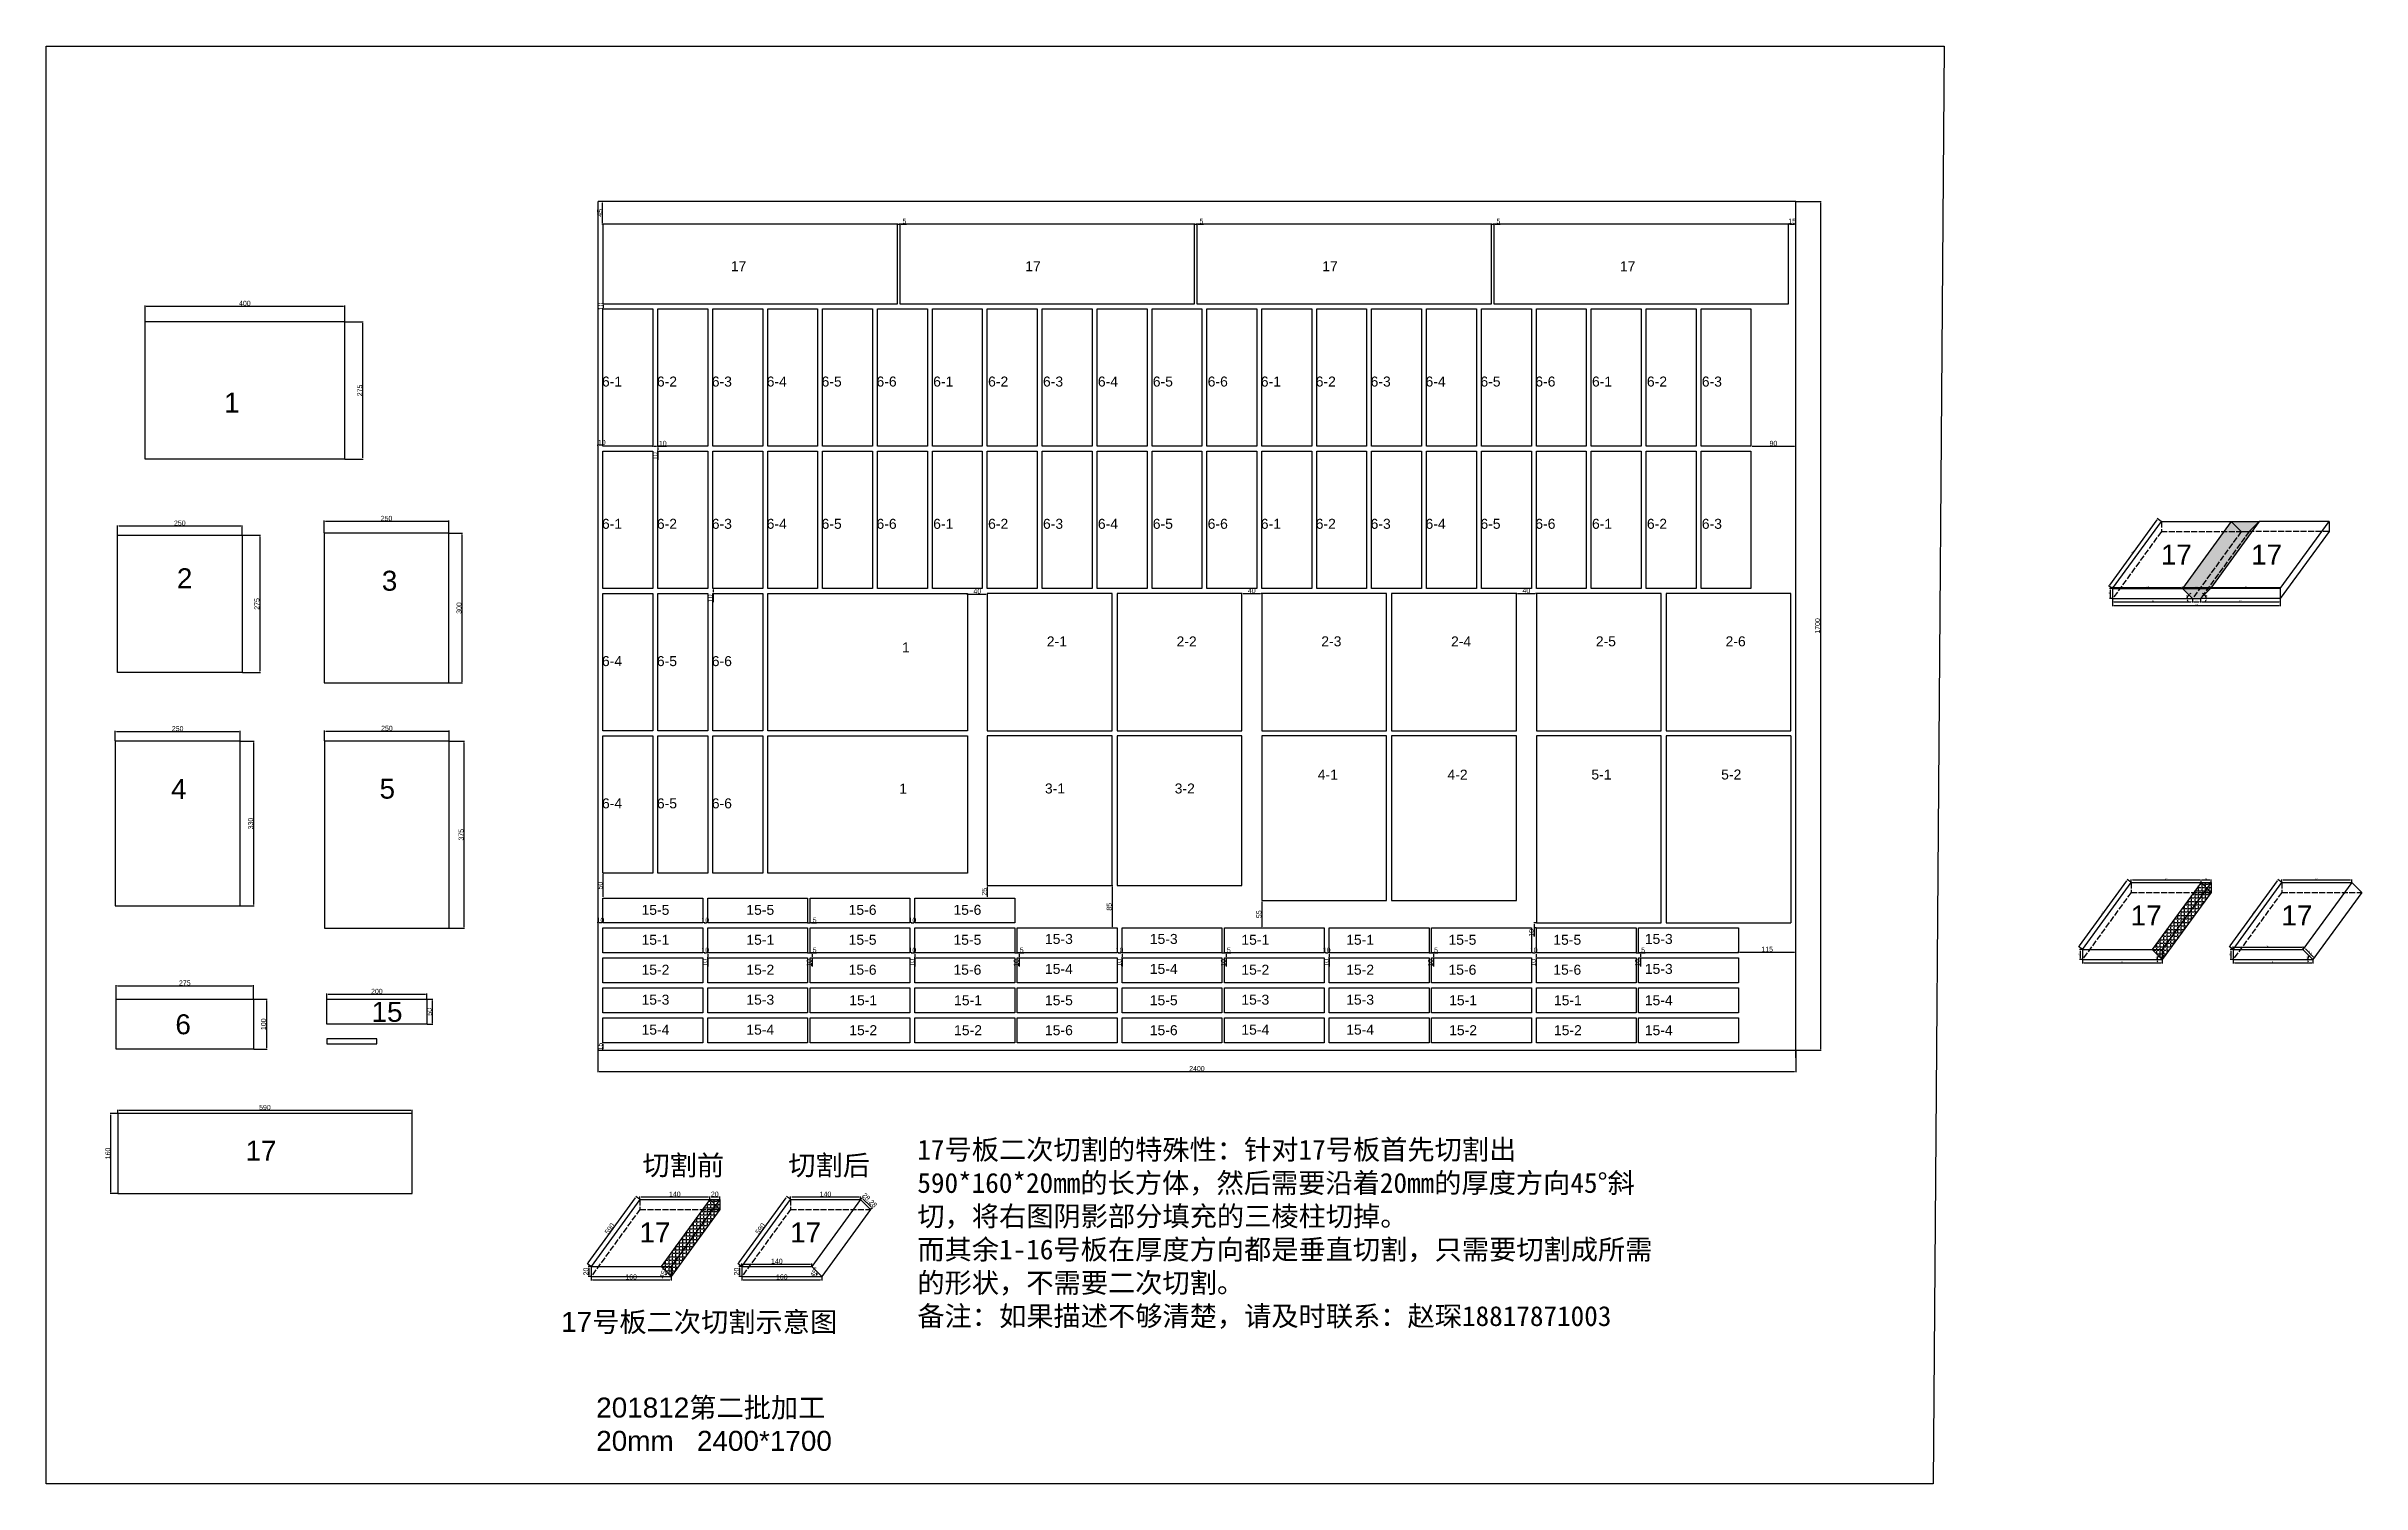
# Model space of a CAD drawing. Header units: millimetres. Extents: x 1610 to 10741, y -98 to 2782.
# Drawn here: x 6102 to 10741, y -98 to 2782 of the extents above; entities that cross this region are included whole.
import ezdxf

# ---------------------------------------------------------------- set-up
doc = ezdxf.new("R2010")
doc.units = ezdxf.units.MM
doc.linetypes.add('ACAD_ISO02W100', pattern=[15, 12, -3])
doc.layers.add('尺寸标注', color=6, linetype='Continuous')
doc.layers.add('标号', color=4, linetype='Continuous')
doc.styles.get("Standard").update_dxf_attribs({"font": 'arial.ttf'})
doc.dimstyles.new('ISO-25', dxfattribs={"dimtxt": 2.5, "dimasz": 2.5, "dimexe": 1.25, "dimexo": 0.625, "dimtad": 1, "dimtxsty": 'Standard', "dimcen": 2.5, "dimadec": 0, "dimazin": 0, "dimtfac": 1, "dimtmove": 0, "dimatfit": 3, "dimfxl": 1, "dimarcsym": 0})
doc.dimstyles.new('ISO-25-JHF', dxfattribs={"dimtxt": 10, "dimasz": 2.5, "dimexe": 1.25, "dimexo": 0.625, "dimtad": 1, "dimtxsty": 'Standard', "dimcen": 2.5, "dimadec": 0, "dimazin": 0, "dimtfac": 1, "dimtmove": 0, "dimatfit": 3, "dimfxl": 1, "dimarcsym": 0})

msp = doc.modelspace()

# ---------------------------------------------------------------- texts
at = {"char_height": 40, "width": 701.81719, "attachment_point": 1}
for s, insert in [('{\\fSimSun|b0|i0|c134|p2;切割前}', (7296.795, 560.137)), ('{\\fSimSun|b0|i0|c134|p2;切割后}', (7588.996, 560.137)), ('17{\\fSimSun|b0|i0|c134|p2;号板二次切割示意图}', (7133.794, 246.438))]:
    msp.add_mtext(s, dxfattribs=dict(at, insert=insert))
at = {"layer": '标号', "attachment_point": 7}
for s, width, insert, char_height in [('17 ', 70.10425, (7473.888, 2331.187), 20), ('17 ', 70.10425, (8063.888, 2331.187), 20), ('17 ', 70.10425, (8658.888, 2331.187), 20), ('17 ', 70.10425, (9255.138, 2330.978), 20), ('1 ', 70.10425, (6458.637, 2048.133), 40), ('6-1 ', 70.10425, (7215.678, 2099.861), 20), ('6-2 ', 70.10425, (7325.678, 2099.861), 20), ('6-3 ', 70.10425, (7435.678, 2099.861), 20), ('6-4 ', 70.10425, (7545.678, 2099.861), 20), ('6-5 ', 70.10425, (7655.678, 2099.861), 20), ('6-6 ', 70.10425, (7765.678, 2099.861), 20), ('6-1 ', 70.10425, (7879.263, 2099.861), 20), ('6-2 ', 70.10425, (7989.263, 2099.861), 20), ('6-3 ', 70.10425, (8099.263, 2099.861), 20), ('6-4 ', 70.10425, (8209.263, 2099.861), 20), ('6-5 ', 70.10425, (8319.263, 2099.861), 20), ('6-6 ', 70.10425, (8429.263, 2099.861), 20), ('6-1 ', 70.10425, (8535.678, 2099.861), 20), ('6-2 ', 70.10425, (8645.678, 2099.861), 20), ('6-3 ', 70.10425, (8755.678, 2099.861), 20), ('6-4 ', 70.10425, (8865.678, 2099.861), 20), ('6-5 ', 70.10425, (8975.678, 2099.861), 20), ('6-6 ', 70.10425, (9085.678, 2099.861), 20), ('6-1 ', 70.10425, (9199.263, 2099.861), 20), ('6-2 ', 70.10425, (9309.263, 2099.861), 20), ('6-3 ', 70.10425, (9419.263, 2099.861), 20), ('6-1 ', 70.10425, (7215.678, 1814.861), 20), ('6-2 ', 70.10425, (7325.678, 1814.861), 20), ('6-3 ', 70.10425, (7435.678, 1814.861), 20), ('6-4 ', 70.10425, (7545.678, 1814.861), 20), ('6-5 ', 70.10425, (7655.678, 1814.861), 20), ('6-6 ', 70.10425, (7765.678, 1814.861), 20), ('6-1 ', 70.10425, (7879.263, 1814.861), 20), ('6-2 ', 70.10425, (7989.263, 1814.861), 20), ('6-3 ', 70.10425, (8099.263, 1814.861), 20), ('6-4 ', 70.10425, (8209.263, 1814.861), 20), ('6-5 ', 70.10425, (8319.263, 1814.861), 20), ('6-6 ', 70.10425, (8429.263, 1814.861), 20), ('6-1 ', 70.10425, (8535.678, 1814.861), 20), ('6-2 ', 70.10425, (8645.678, 1814.861), 20), ('6-3 ', 70.10425, (8755.678, 1814.861), 20), ('6-4 ', 70.10425, (8865.678, 1814.861), 20), ('6-5 ', 70.10425, (8975.678, 1814.861), 20), ('6-6 ', 70.10425, (9085.678, 1814.861), 20), ('6-1 ', 70.10425, (9199.263, 1814.861), 20), ('6-2 ', 70.10425, (9309.263, 1814.861), 20), ('6-3 ', 70.10425, (9419.263, 1814.861), 20), ('17 ', 70.10425, (10339.009, 1743.432), 40), ('17 ', 70.10425, (10519.852, 1743.432), 40), ('2 ', 70.10425, (6363.998, 1696.079), 40), ('3 ', 70.10425, (6774.575, 1690.571), 40), ('1 ', 70.10425, (7816.876, 1567.599), 20), ('2-1 ', 70.10425, (8106.876, 1579.5), 20), ('2-2 ', 70.10425, (8366.876, 1579.5), 20), ('2-3 ', 70.10425, (8656.876, 1579.5), 20), ('2-4 ', 70.10425, (8916.876, 1579.5), 20), ('2-5 ', 70.10425, (9206.876, 1579.5), 20), ('2-6 ', 70.10425, (9466.876, 1579.5), 20), ('6-4 ', 70.10425, (7215.678, 1539.861), 20), ('6-5 ', 70.10425, (7325.678, 1539.861), 20), ('6-6 ', 70.10425, (7435.678, 1539.861), 20), ('4 ', 70.10425, (6352.44, 1274.075), 40), ('5 ', 70.10425, (6770.036, 1274.075), 40), ('1 ', 70.10425, (7811.146, 1284.7), 20), ('3-1 ', 70.10425, (8103.18, 1284.7), 20), ('3-2 ', 70.10425, (8363.18, 1284.7), 20), ('4-1 ', 70.10425, (8649.716, 1312.7), 20), ('4-2 ', 70.10425, (8909.716, 1312.7), 20), ('5-1 ', 70.10425, (9197.997, 1312.7), 20), ('5-2 ', 70.10425, (9457.997, 1312.7), 20), ('6-4 ', 70.10425, (7215.678, 1254.861), 20), ('6-5 ', 70.10425, (7325.678, 1254.861), 20), ('6-6 ', 70.10425, (7435.678, 1254.861), 20), ('15-5', 70.10425, (7294.89, 1041.635), 20), ('15-5', 70.10425, (7504.89, 1041.635), 20), ('15-6', 70.10425, (7709.89, 1041.635), 20), ('15-6', 70.10425, (7919.89, 1041.635), 20), ('17 ', 70.10425, (10278.552, 1020.636), 40), ('17 ', 70.10425, (10580.433, 1020.636), 40), ('15-1', 70.10425, (7294.89, 981.635), 20), ('15-1', 70.10425, (7504.89, 981.635), 20), ('15-5', 70.10425, (7709.89, 981.635), 20), ('15-5', 70.10425, (7919.89, 981.635), 20), ('15-3', 70.10425, (8103.213, 983.344), 20), ('15-3', 70.10425, (8313.213, 983.344), 20), ('15-1', 70.10425, (8496.717, 981.635), 20), ('15-1', 70.10425, (8706.717, 981.635), 20), ('15-5', 70.10425, (8911.717, 981.635), 20), ('15-5', 70.10425, (9121.717, 981.635), 20), ('15-3', 70.10425, (9305.04, 983.344), 20), ('15-2', 70.10425, (7294.89, 921.635), 20), ('15-2', 70.10425, (7504.89, 921.635), 20), ('15-6', 70.10425, (7709.89, 921.635), 20), ('15-6', 70.10425, (7919.89, 921.635), 20), ('15-4', 70.10425, (8103.213, 923.344), 20), ('15-4', 70.10425, (8313.213, 923.344), 20), ('15-2', 70.10425, (8496.717, 921.635), 20), ('15-2', 70.10425, (8706.717, 921.635), 20), ('15-6', 70.10425, (8911.717, 921.635), 20), ('15-6', 70.10425, (9121.717, 921.635), 20), ('15-3', 70.10425, (9305.04, 923.344), 20), ('15-3', 70.10425, (7294.89, 861.635), 20), ('15-3', 70.10425, (7504.89, 861.635), 20), ('15-3', 70.10425, (8496.717, 861.635), 20), ('15-3', 70.10425, (8706.717, 861.635), 20), ('6 ', 70.10425, (6360.973, 802.079), 40), ('15 ', 70.10425, (6753.913, 826.995), 40), ('15-1', 70.10425, (7711.163, 860.552), 20), ('15-1', 70.10425, (7921.163, 860.552), 20), ('15-5', 70.10425, (8103.213, 860.52), 20), ('15-5', 70.10425, (8313.213, 860.52), 20), ('15-1', 70.10425, (8912.99, 860.552), 20), ('15-1', 70.10425, (9122.99, 860.552), 20), ('15-4', 70.10425, (9305.04, 860.52), 20), ('15-4', 70.10425, (7294.89, 801.635), 20), ('15-4', 70.10425, (7504.89, 801.635), 20), ('15-2', 70.10425, (7711.163, 800.552), 20), ('15-2', 70.10425, (7921.163, 800.552), 20), ('15-6', 70.10425, (8103.213, 800.52), 20), ('15-6', 70.10425, (8313.213, 800.52), 20), ('15-4', 70.10425, (8496.717, 801.635), 20), ('15-4', 70.10425, (8706.717, 801.635), 20), ('15-2', 70.10425, (8912.99, 800.552), 20), ('15-2', 70.10425, (9122.99, 800.552), 20), ('15-4', 70.10425, (9305.04, 800.52), 20), ('17 ', 70.10425, (6501.551, 549.515), 40), ('{\\fSimSun|b0|i0|c134|p2;\\C0;17号板二次切割的特殊性：针对17号板首先切割出590*160*20mm的长方体，然后需要沿着20mm的厚度方向45°斜切，将右图阴影部分填充的三棱柱切掉。\\P而其余1-16号板在厚度方向都是垂直切割，只需要切割成所需的形状，不需要二次切割。\\P备注：如果描述不够清楚，请及时联系：赵琛18817871003}', 1513.6196, (7847.581, 212.387), 40), ('17 ', 70.10425, (7290.737, 385.65), 40), ('17 ', 70.10425, (7592.618, 385.65), 40), ('201812{\\fSimSun|b0|i0|c134|p2;第二批加工} 20mm   2400*1700', 615.9779, (7204.134, -32.349), 40)]:
    msp.add_mtext_dynamic_manual_height_columns(s, width=width, gutter_width=12.5, heights=[0], dxfattribs=dict(at, insert=insert, char_height=char_height))

# ---------------------------------------------------------------- blocks, each defined once
blk = doc.blocks.new('*D111')
at = {"layer": 'Defpoints', "color": 0, "transparency": 16777216}
for p in [(9607.7, 2470.6), (9607.7, 770.6), (9656.9, 770.6)]:
    blk.add_point(p, dxfattribs=at)
at = {"layer": '尺寸标注', "color": 0, "lineweight": -2, "transparency": 16777216}
for p, q in [((9608.4, 2470.6), (9658.1, 2470.6)), ((9656.9, 2468.1), (9656.9, 773.1)), ((9608.4, 770.6), (9658.1, 770.6))]:
    blk.add_line(p, q, dxfattribs=at)
at = {"layer": '尺寸标注', "color": 0, "transparency": 16777216}
for points in [[(9656.4, 2468.1), (9657.3, 2468.1), (9656.9, 2470.6)], [(9656.4, 773.1), (9657.3, 773.1), (9656.9, 770.6)]]:
    blk.add_solid(points, dxfattribs=at)
at = {"layer": '尺寸标注', "color": 0, "transparency": 16777216, "insert": (9651.1, 1620.6), "char_height": 10, "attachment_point": 5, "rotation": 90}
blk.add_mtext('1700', dxfattribs=at)
blk = doc.blocks.new('*D149')
at = {"layer": 'Defpoints', "color": 0, "transparency": 16777216}
for p in [(7317.7, 1980.6), (7327.7, 1980.6), (7327.7, 1980.6)]:
    blk.add_point(p, dxfattribs=at)
at = {"layer": '尺寸标注', "color": 0, "lineweight": -2, "transparency": 16777216}
for p, q in [((7317.7, 1979.9), (7317.7, 1979.3)), ((7320.2, 1980.6), (7325.2, 1980.6)), ((7327.7, 1980.6), (7344.8, 1980.6)), ((7327.7, 1979.9), (7327.7, 1979.3))]:
    blk.add_line(p, q, dxfattribs=at)
at = {"layer": '尺寸标注', "color": 0, "transparency": 16777216}
for points in [[(7320.2, 1981), (7320.2, 1980.2), (7317.7, 1980.6)], [(7325.2, 1981), (7325.2, 1980.2), (7327.7, 1980.6)]]:
    blk.add_solid(points, dxfattribs=at)
at = {"layer": '尺寸标注', "color": 0, "transparency": 16777216, "insert": (7337.5, 1986.3), "char_height": 10, "attachment_point": 5}
blk.add_mtext('10', dxfattribs=at)
blk = doc.blocks.new('*D148')
at = {"layer": 'Defpoints', "color": 0, "transparency": 16777216}
for p in [(7327.7, 1980.6), (7327.7, 1970.6), (7327.7, 1970.6)]:
    blk.add_point(p, dxfattribs=at)
at = {"layer": '尺寸标注', "color": 0, "lineweight": -2, "transparency": 16777216}
for p, q in [((7327.1, 1980.6), (7326.5, 1980.6)), ((7327.1, 1970.6), (7326.5, 1970.6)), ((7327.7, 1978.1), (7327.7, 1973.1)), ((7327.7, 1970.6), (7327.7, 1953.5))]:
    blk.add_line(p, q, dxfattribs=at)
at = {"layer": '尺寸标注', "color": 0, "transparency": 16777216}
for points in [[(7327.3, 1978.1), (7328.2, 1978.1), (7327.7, 1980.6)], [(7327.3, 1973.1), (7328.2, 1973.1), (7327.7, 1970.6)]]:
    blk.add_solid(points, dxfattribs=at)
at = {"layer": '尺寸标注', "color": 0, "transparency": 16777216, "insert": (7322, 1960.8), "char_height": 10, "attachment_point": 5, "rotation": 90}
blk.add_mtext('10', dxfattribs=at)
blk = doc.blocks.new('*D143')
at = {"layer": 'Defpoints', "color": 0, "transparency": 16777216}
for p in [(7427.7, 965.6), (7427.7, 955.6), (7427.7, 955.6)]:
    blk.add_point(p, dxfattribs=at)
at = {"layer": '尺寸标注', "color": 0, "lineweight": -2, "transparency": 16777216}
for p, q in [((7427.1, 965.6), (7426.5, 965.6)), ((7427.1, 955.6), (7426.5, 955.6)), ((7427.7, 963.1), (7427.7, 958.1)), ((7427.7, 955.6), (7427.7, 938.5))]:
    blk.add_line(p, q, dxfattribs=at)
at = {"layer": '尺寸标注', "color": 0, "transparency": 16777216}
for points in [[(7427.3, 963.1), (7428.2, 963.1), (7427.7, 965.6)], [(7427.3, 958.1), (7428.2, 958.1), (7427.7, 955.6)]]:
    blk.add_solid(points, dxfattribs=at)
at = {"layer": '尺寸标注', "color": 0, "transparency": 16777216, "insert": (7422, 945.8), "char_height": 10, "attachment_point": 5, "rotation": 90}
blk.add_mtext('10', dxfattribs=at)
blk = doc.blocks.new('*D125')
at = {"layer": 'Defpoints', "color": 0, "transparency": 16777216}
for p in [(7417.7, 965.6), (7427.7, 965.6), (7427.7, 965.6)]:
    blk.add_point(p, dxfattribs=at)
at = {"layer": '尺寸标注', "color": 0, "lineweight": -2, "transparency": 16777216}
for p, q in [((7417.7, 966.2), (7417.7, 966.8)), ((7420.2, 965.6), (7425.2, 965.6)), ((7427.7, 966.2), (7427.7, 966.8))]:
    blk.add_line(p, q, dxfattribs=at)
at = {"layer": '尺寸标注', "color": 0, "transparency": 16777216}
for points in [[(7420.2, 966), (7420.2, 965.2), (7417.7, 965.6)], [(7425.2, 966), (7425.2, 965.2), (7427.7, 965.6)]]:
    blk.add_solid(points, dxfattribs=at)
at = {"layer": '尺寸标注', "color": 0, "transparency": 16777216, "insert": (7422.7, 971.3), "char_height": 10, "attachment_point": 5}
blk.add_mtext('10', dxfattribs=at)
blk = doc.blocks.new('*D126')
at = {"layer": 'Defpoints', "color": 0, "transparency": 16777216}
for p in [(7627.7, 965.6), (7632.7, 965.6), (7632.7, 965.6)]:
    blk.add_point(p, dxfattribs=at)
at = {"layer": '尺寸标注', "color": 0, "lineweight": -2, "transparency": 16777216}
for p, q in [((7625.2, 965.6), (7622.7, 965.6)), ((7627.7, 966.2), (7627.7, 966.8)), ((7627.7, 965.6), (7632.7, 965.6)), ((7632.7, 966.2), (7632.7, 966.8)), ((7635.2, 965.6), (7645.6, 965.6))]:
    blk.add_line(p, q, dxfattribs=at)
at = {"layer": '尺寸标注', "color": 0, "transparency": 16777216}
for points in [[(7625.2, 966), (7625.2, 965.2), (7627.7, 965.6)], [(7635.2, 966), (7635.2, 965.2), (7632.7, 965.6)]]:
    blk.add_solid(points, dxfattribs=at)
at = {"layer": '尺寸标注', "color": 0, "transparency": 16777216, "insert": (7641.7, 971.3), "char_height": 10, "attachment_point": 5}
blk.add_mtext('5', dxfattribs=at)
blk = doc.blocks.new('*D127')
at = {"layer": 'Defpoints', "color": 0, "transparency": 16777216}
for p in [(7632.7, 965.6), (7632.7, 955.6), (7636.5, 955.6)]:
    blk.add_point(p, dxfattribs=at)
at = {"layer": '尺寸标注', "color": 0, "lineweight": -2, "transparency": 16777216}
for p, q in [((7633.4, 965.6), (7637.7, 965.6)), ((7633.4, 955.6), (7637.7, 955.6)), ((7636.5, 963.1), (7636.5, 958.1)), ((7636.5, 955.6), (7636.5, 938.5))]:
    blk.add_line(p, q, dxfattribs=at)
at = {"layer": '尺寸标注', "color": 0, "transparency": 16777216}
for points in [[(7636, 963.1), (7636.9, 963.1), (7636.5, 965.6)], [(7636, 958.1), (7636.9, 958.1), (7636.5, 955.6)]]:
    blk.add_solid(points, dxfattribs=at)
at = {"layer": '尺寸标注', "color": 0, "transparency": 16777216, "insert": (7630.7, 945.8), "char_height": 10, "attachment_point": 5, "rotation": 90}
blk.add_mtext('10', dxfattribs=at)
blk = doc.blocks.new('*D94')
at = {"layer": 'Defpoints', "color": 0, "transparency": 16777216}
for p in [(7842.7, 965.6), (7842.7, 955.6), (7842.7, 955.6)]:
    blk.add_point(p, dxfattribs=at)
at = {"layer": '尺寸标注', "color": 0, "lineweight": -2, "transparency": 16777216}
for p, q in [((7842.1, 965.6), (7841.5, 965.6)), ((7842.1, 955.6), (7841.5, 955.6)), ((7842.7, 963.1), (7842.7, 958.1)), ((7842.7, 955.6), (7842.7, 938.5))]:
    blk.add_line(p, q, dxfattribs=at)
at = {"layer": '尺寸标注', "color": 0, "transparency": 16777216}
for points in [[(7842.3, 963.1), (7843.2, 963.1), (7842.7, 965.6)], [(7842.3, 958.1), (7843.2, 958.1), (7842.7, 955.6)]]:
    blk.add_solid(points, dxfattribs=at)
at = {"layer": '尺寸标注', "color": 0, "transparency": 16777216, "insert": (7837, 945.8), "char_height": 10, "attachment_point": 5, "rotation": 90}
blk.add_mtext('10', dxfattribs=at)
blk = doc.blocks.new('*D95')
at = {"layer": 'Defpoints', "color": 0, "transparency": 16777216}
for p in [(7832.7, 965.6), (7842.7, 965.6), (7842.7, 965.6)]:
    blk.add_point(p, dxfattribs=at)
at = {"layer": '尺寸标注', "color": 0, "lineweight": -2, "transparency": 16777216}
for p, q in [((7832.7, 966.2), (7832.7, 966.8)), ((7835.2, 965.6), (7840.2, 965.6)), ((7842.7, 966.2), (7842.7, 966.8))]:
    blk.add_line(p, q, dxfattribs=at)
at = {"layer": '尺寸标注', "color": 0, "transparency": 16777216}
for points in [[(7835.2, 966), (7835.2, 965.2), (7832.7, 965.6)], [(7840.2, 966), (7840.2, 965.2), (7842.7, 965.6)]]:
    blk.add_solid(points, dxfattribs=at)
at = {"layer": '尺寸标注', "color": 0, "transparency": 16777216, "insert": (7837.7, 971.3), "char_height": 10, "attachment_point": 5}
blk.add_mtext('10', dxfattribs=at)
blk = doc.blocks.new('*D96')
at = {"layer": 'Defpoints', "color": 0, "transparency": 16777216}
for p in [(8042.7, 965.6), (8047.7, 965.6), (8047.7, 965.6)]:
    blk.add_point(p, dxfattribs=at)
at = {"layer": '尺寸标注', "color": 0, "lineweight": -2, "transparency": 16777216}
for p, q in [((8040.2, 965.6), (8037.7, 965.6)), ((8042.7, 966.2), (8042.7, 966.8)), ((8042.7, 965.6), (8047.7, 965.6)), ((8047.7, 966.2), (8047.7, 966.8)), ((8050.2, 965.6), (8060.6, 965.6))]:
    blk.add_line(p, q, dxfattribs=at)
at = {"layer": '尺寸标注', "color": 0, "transparency": 16777216}
for points in [[(8040.2, 966), (8040.2, 965.2), (8042.7, 965.6)], [(8050.2, 966), (8050.2, 965.2), (8047.7, 965.6)]]:
    blk.add_solid(points, dxfattribs=at)
at = {"layer": '尺寸标注', "color": 0, "transparency": 16777216, "insert": (8056.7, 971.3), "char_height": 10, "attachment_point": 5}
blk.add_mtext('5', dxfattribs=at)
blk = doc.blocks.new('*D97')
at = {"layer": 'Defpoints', "color": 0, "transparency": 16777216}
for p in [(8047.7, 965.6), (8047.7, 955.6), (8051.5, 955.6)]:
    blk.add_point(p, dxfattribs=at)
at = {"layer": '尺寸标注', "color": 0, "lineweight": -2, "transparency": 16777216}
for p, q in [((8048.4, 965.6), (8052.7, 965.6)), ((8048.4, 955.6), (8052.7, 955.6)), ((8051.5, 963.1), (8051.5, 958.1)), ((8051.5, 955.6), (8051.5, 938.5))]:
    blk.add_line(p, q, dxfattribs=at)
at = {"layer": '尺寸标注', "color": 0, "transparency": 16777216}
for points in [[(8051, 963.1), (8051.9, 963.1), (8051.5, 965.6)], [(8051, 958.1), (8051.9, 958.1), (8051.5, 955.6)]]:
    blk.add_solid(points, dxfattribs=at)
at = {"layer": '尺寸标注', "color": 0, "transparency": 16777216, "insert": (8045.7, 945.8), "char_height": 10, "attachment_point": 5, "rotation": 90}
blk.add_mtext('10', dxfattribs=at)
blk = doc.blocks.new('*D98')
at = {"layer": 'Defpoints', "color": 0, "transparency": 16777216}
for p in [(8257.7, 965.6), (8257.7, 955.6), (8257.7, 955.6)]:
    blk.add_point(p, dxfattribs=at)
at = {"layer": '尺寸标注', "color": 0, "lineweight": -2, "transparency": 16777216}
for p, q in [((8257.1, 965.6), (8256.5, 965.6)), ((8257.1, 955.6), (8256.5, 955.6)), ((8257.7, 963.1), (8257.7, 958.1)), ((8257.7, 955.6), (8257.7, 938.5))]:
    blk.add_line(p, q, dxfattribs=at)
at = {"layer": '尺寸标注', "color": 0, "transparency": 16777216}
for points in [[(8257.3, 963.1), (8258.2, 963.1), (8257.7, 965.6)], [(8257.3, 958.1), (8258.2, 958.1), (8257.7, 955.6)]]:
    blk.add_solid(points, dxfattribs=at)
at = {"layer": '尺寸标注', "color": 0, "transparency": 16777216, "insert": (8252, 945.8), "char_height": 10, "attachment_point": 5, "rotation": 90}
blk.add_mtext('10', dxfattribs=at)
blk = doc.blocks.new('*D99')
at = {"layer": 'Defpoints', "color": 0, "transparency": 16777216}
for p in [(8247.7, 965.6), (8257.7, 965.6), (8257.7, 965.6)]:
    blk.add_point(p, dxfattribs=at)
at = {"layer": '尺寸标注', "color": 0, "lineweight": -2, "transparency": 16777216}
for p, q in [((8247.7, 966.2), (8247.7, 966.8)), ((8250.2, 965.6), (8255.2, 965.6)), ((8257.7, 966.2), (8257.7, 966.8))]:
    blk.add_line(p, q, dxfattribs=at)
at = {"layer": '尺寸标注', "color": 0, "transparency": 16777216}
for points in [[(8250.2, 966), (8250.2, 965.2), (8247.7, 965.6)], [(8255.2, 966), (8255.2, 965.2), (8257.7, 965.6)]]:
    blk.add_solid(points, dxfattribs=at)
at = {"layer": '尺寸标注', "color": 0, "transparency": 16777216, "insert": (8252.7, 971.3), "char_height": 10, "attachment_point": 5}
blk.add_mtext('10', dxfattribs=at)
blk = doc.blocks.new('*D100')
at = {"layer": 'Defpoints', "color": 0, "transparency": 16777216}
for p in [(8457.7, 965.6), (8462.7, 965.6), (8462.7, 965.6)]:
    blk.add_point(p, dxfattribs=at)
at = {"layer": '尺寸标注', "color": 0, "lineweight": -2, "transparency": 16777216}
for p, q in [((8455.2, 965.6), (8452.7, 965.6)), ((8457.7, 966.2), (8457.7, 966.8)), ((8457.7, 965.6), (8462.7, 965.6)), ((8462.7, 966.2), (8462.7, 966.8)), ((8465.2, 965.6), (8475.6, 965.6))]:
    blk.add_line(p, q, dxfattribs=at)
at = {"layer": '尺寸标注', "color": 0, "transparency": 16777216}
for points in [[(8455.2, 966), (8455.2, 965.2), (8457.7, 965.6)], [(8465.2, 966), (8465.2, 965.2), (8462.7, 965.6)]]:
    blk.add_solid(points, dxfattribs=at)
at = {"layer": '尺寸标注', "color": 0, "transparency": 16777216, "insert": (8471.7, 971.3), "char_height": 10, "attachment_point": 5}
blk.add_mtext('5', dxfattribs=at)
blk = doc.blocks.new('*D101')
at = {"layer": 'Defpoints', "color": 0, "transparency": 16777216}
for p in [(8462.7, 965.6), (8462.7, 955.6), (8466.5, 955.6)]:
    blk.add_point(p, dxfattribs=at)
at = {"layer": '尺寸标注', "color": 0, "lineweight": -2, "transparency": 16777216}
for p, q in [((8463.4, 965.6), (8467.7, 965.6)), ((8463.4, 955.6), (8467.7, 955.6)), ((8466.5, 963.1), (8466.5, 958.1)), ((8466.5, 955.6), (8466.5, 938.5))]:
    blk.add_line(p, q, dxfattribs=at)
at = {"layer": '尺寸标注', "color": 0, "transparency": 16777216}
for points in [[(8466, 963.1), (8466.9, 963.1), (8466.5, 965.6)], [(8466, 958.1), (8466.9, 958.1), (8466.5, 955.6)]]:
    blk.add_solid(points, dxfattribs=at)
at = {"layer": '尺寸标注', "color": 0, "transparency": 16777216, "insert": (8460.7, 945.8), "char_height": 10, "attachment_point": 5, "rotation": 90}
blk.add_mtext('10', dxfattribs=at)
blk = doc.blocks.new('*D102')
at = {"layer": 'Defpoints', "color": 0, "transparency": 16777216}
for p in [(8672.7, 965.6), (8672.7, 955.6), (8672.7, 955.6)]:
    blk.add_point(p, dxfattribs=at)
at = {"layer": '尺寸标注', "color": 0, "lineweight": -2, "transparency": 16777216}
for p, q in [((8672.1, 965.6), (8671.5, 965.6)), ((8672.1, 955.6), (8671.5, 955.6)), ((8672.7, 963.1), (8672.7, 958.1)), ((8672.7, 955.6), (8672.7, 938.5))]:
    blk.add_line(p, q, dxfattribs=at)
at = {"layer": '尺寸标注', "color": 0, "transparency": 16777216}
for points in [[(8672.3, 963.1), (8673.2, 963.1), (8672.7, 965.6)], [(8672.3, 958.1), (8673.2, 958.1), (8672.7, 955.6)]]:
    blk.add_solid(points, dxfattribs=at)
at = {"layer": '尺寸标注', "color": 0, "transparency": 16777216, "insert": (8667, 945.8), "char_height": 10, "attachment_point": 5, "rotation": 90}
blk.add_mtext('10', dxfattribs=at)
blk = doc.blocks.new('*D103')
at = {"layer": 'Defpoints', "color": 0, "transparency": 16777216}
for p in [(8662.7, 965.6), (8672.7, 965.6), (8672.7, 965.6)]:
    blk.add_point(p, dxfattribs=at)
at = {"layer": '尺寸标注', "color": 0, "lineweight": -2, "transparency": 16777216}
for p, q in [((8662.7, 966.2), (8662.7, 966.8)), ((8665.2, 965.6), (8670.2, 965.6)), ((8672.7, 966.2), (8672.7, 966.8))]:
    blk.add_line(p, q, dxfattribs=at)
at = {"layer": '尺寸标注', "color": 0, "transparency": 16777216}
for points in [[(8665.2, 966), (8665.2, 965.2), (8662.7, 965.6)], [(8670.2, 966), (8670.2, 965.2), (8672.7, 965.6)]]:
    blk.add_solid(points, dxfattribs=at)
at = {"layer": '尺寸标注', "color": 0, "transparency": 16777216, "insert": (8667.7, 971.3), "char_height": 10, "attachment_point": 5}
blk.add_mtext('10', dxfattribs=at)
blk = doc.blocks.new('*D104')
at = {"layer": 'Defpoints', "color": 0, "transparency": 16777216}
for p in [(8872.7, 965.6), (8877.7, 965.6), (8877.7, 965.6)]:
    blk.add_point(p, dxfattribs=at)
at = {"layer": '尺寸标注', "color": 0, "lineweight": -2, "transparency": 16777216}
for p, q in [((8870.2, 965.6), (8867.7, 965.6)), ((8872.7, 966.2), (8872.7, 966.8)), ((8872.7, 965.6), (8877.7, 965.6)), ((8877.7, 966.2), (8877.7, 966.8)), ((8880.2, 965.6), (8890.6, 965.6))]:
    blk.add_line(p, q, dxfattribs=at)
at = {"layer": '尺寸标注', "color": 0, "transparency": 16777216}
for points in [[(8870.2, 966), (8870.2, 965.2), (8872.7, 965.6)], [(8880.2, 966), (8880.2, 965.2), (8877.7, 965.6)]]:
    blk.add_solid(points, dxfattribs=at)
at = {"layer": '尺寸标注', "color": 0, "transparency": 16777216, "insert": (8886.7, 971.3), "char_height": 10, "attachment_point": 5}
blk.add_mtext('5', dxfattribs=at)
blk = doc.blocks.new('*D105')
at = {"layer": 'Defpoints', "color": 0, "transparency": 16777216}
for p in [(8877.7, 965.6), (8877.7, 955.6), (8881.5, 955.6)]:
    blk.add_point(p, dxfattribs=at)
at = {"layer": '尺寸标注', "color": 0, "lineweight": -2, "transparency": 16777216}
for p, q in [((8878.4, 965.6), (8882.7, 965.6)), ((8878.4, 955.6), (8882.7, 955.6)), ((8881.5, 963.1), (8881.5, 958.1)), ((8881.5, 955.6), (8881.5, 938.5))]:
    blk.add_line(p, q, dxfattribs=at)
at = {"layer": '尺寸标注', "color": 0, "transparency": 16777216}
for points in [[(8881, 963.1), (8881.9, 963.1), (8881.5, 965.6)], [(8881, 958.1), (8881.9, 958.1), (8881.5, 955.6)]]:
    blk.add_solid(points, dxfattribs=at)
at = {"layer": '尺寸标注', "color": 0, "transparency": 16777216, "insert": (8875.7, 945.8), "char_height": 10, "attachment_point": 5, "rotation": 90}
blk.add_mtext('10', dxfattribs=at)
blk = doc.blocks.new('*D106')
at = {"layer": 'Defpoints', "color": 0, "transparency": 16777216}
for p in [(9087.7, 965.6), (9087.7, 955.6), (9087.7, 955.6)]:
    blk.add_point(p, dxfattribs=at)
at = {"layer": '尺寸标注', "color": 0, "lineweight": -2, "transparency": 16777216}
for p, q in [((9087.1, 965.6), (9086.5, 965.6)), ((9087.1, 955.6), (9086.5, 955.6)), ((9087.7, 963.1), (9087.7, 958.1)), ((9087.7, 955.6), (9087.7, 938.5))]:
    blk.add_line(p, q, dxfattribs=at)
at = {"layer": '尺寸标注', "color": 0, "transparency": 16777216}
for points in [[(9087.3, 963.1), (9088.2, 963.1), (9087.7, 965.6)], [(9087.3, 958.1), (9088.2, 958.1), (9087.7, 955.6)]]:
    blk.add_solid(points, dxfattribs=at)
at = {"layer": '尺寸标注', "color": 0, "transparency": 16777216, "insert": (9082, 945.8), "char_height": 10, "attachment_point": 5, "rotation": 90}
blk.add_mtext('10', dxfattribs=at)
blk = doc.blocks.new('*D107')
at = {"layer": 'Defpoints', "color": 0, "transparency": 16777216}
for p in [(9077.7, 965.6), (9087.7, 965.6), (9087.7, 965.6)]:
    blk.add_point(p, dxfattribs=at)
at = {"layer": '尺寸标注', "color": 0, "lineweight": -2, "transparency": 16777216}
for p, q in [((9077.7, 966.2), (9077.7, 966.8)), ((9080.2, 965.6), (9085.2, 965.6)), ((9087.7, 966.2), (9087.7, 966.8))]:
    blk.add_line(p, q, dxfattribs=at)
at = {"layer": '尺寸标注', "color": 0, "transparency": 16777216}
for points in [[(9080.2, 966), (9080.2, 965.2), (9077.7, 965.6)], [(9085.2, 966), (9085.2, 965.2), (9087.7, 965.6)]]:
    blk.add_solid(points, dxfattribs=at)
at = {"layer": '尺寸标注', "color": 0, "transparency": 16777216, "insert": (9082.7, 971.3), "char_height": 10, "attachment_point": 5}
blk.add_mtext('10', dxfattribs=at)
blk = doc.blocks.new('*D108')
at = {"layer": 'Defpoints', "color": 0, "transparency": 16777216}
for p in [(9287.7, 965.6), (9292.7, 965.6), (9292.7, 965.6)]:
    blk.add_point(p, dxfattribs=at)
at = {"layer": '尺寸标注', "color": 0, "lineweight": -2, "transparency": 16777216}
for p, q in [((9285.2, 965.6), (9282.7, 965.6)), ((9287.7, 966.2), (9287.7, 966.8)), ((9287.7, 965.6), (9292.7, 965.6)), ((9292.7, 966.2), (9292.7, 966.8)), ((9295.2, 965.6), (9305.6, 965.6))]:
    blk.add_line(p, q, dxfattribs=at)
at = {"layer": '尺寸标注', "color": 0, "transparency": 16777216}
for points in [[(9285.2, 966), (9285.2, 965.2), (9287.7, 965.6)], [(9295.2, 966), (9295.2, 965.2), (9292.7, 965.6)]]:
    blk.add_solid(points, dxfattribs=at)
at = {"layer": '尺寸标注', "color": 0, "transparency": 16777216, "insert": (9301.7, 971.3), "char_height": 10, "attachment_point": 5}
blk.add_mtext('5', dxfattribs=at)
blk = doc.blocks.new('*D109')
at = {"layer": 'Defpoints', "color": 0, "transparency": 16777216}
for p in [(9292.7, 965.6), (9292.7, 955.6), (9296.5, 955.6)]:
    blk.add_point(p, dxfattribs=at)
at = {"layer": '尺寸标注', "color": 0, "lineweight": -2, "transparency": 16777216}
for p, q in [((9293.4, 965.6), (9297.7, 965.6)), ((9293.4, 955.6), (9297.7, 955.6)), ((9296.5, 963.1), (9296.5, 958.1)), ((9296.5, 955.6), (9296.5, 938.5))]:
    blk.add_line(p, q, dxfattribs=at)
at = {"layer": '尺寸标注', "color": 0, "transparency": 16777216}
for points in [[(9296, 963.1), (9296.9, 963.1), (9296.5, 965.6)], [(9296, 958.1), (9296.9, 958.1), (9296.5, 955.6)]]:
    blk.add_solid(points, dxfattribs=at)
at = {"layer": '尺寸标注', "color": 0, "transparency": 16777216, "insert": (9290.7, 945.8), "char_height": 10, "attachment_point": 5, "rotation": 90}
blk.add_mtext('10', dxfattribs=at)
blk = doc.blocks.new('*D128')
at = {"layer": 'Defpoints', "color": 0, "transparency": 16777216}
for p in [(7437.7, 1695.6), (7437.7, 1685.6), (7438.2, 1685.6)]:
    blk.add_point(p, dxfattribs=at)
at = {"layer": '尺寸标注', "color": 0, "lineweight": -2, "transparency": 16777216}
for p, q in [((7438.2, 1693.1), (7438.2, 1688.1)), ((7438.2, 1685.6), (7438.2, 1668.5)), ((7438.4, 1695.6), (7439.5, 1695.6)), ((7438.4, 1685.6), (7439.5, 1685.6))]:
    blk.add_line(p, q, dxfattribs=at)
at = {"layer": '尺寸标注', "color": 0, "transparency": 16777216}
for points in [[(7437.8, 1693.1), (7438.6, 1693.1), (7438.2, 1695.6)], [(7437.8, 1688.1), (7438.6, 1688.1), (7438.2, 1685.6)]]:
    blk.add_solid(points, dxfattribs=at)
at = {"layer": '尺寸标注', "color": 0, "transparency": 16777216, "insert": (7432.5, 1675.8), "char_height": 10, "attachment_point": 5, "rotation": 90}
blk.add_mtext('10', dxfattribs=at)
blk = doc.blocks.new('*D129')
at = {"layer": 'Defpoints', "color": 0, "transparency": 16777216}
for p in [(7207.7, 1982.4), (7207.7, 1980.6), (7217.7, 1980.6)]:
    blk.add_point(p, dxfattribs=at)
at = {"layer": '尺寸标注', "color": 0, "lineweight": -2, "transparency": 16777216}
for p, q in [((7207.7, 1981.2), (7207.7, 1983.7)), ((7215.2, 1982.4), (7210.2, 1982.4)), ((7217.7, 1981.2), (7217.7, 1983.7))]:
    blk.add_line(p, q, dxfattribs=at)
at = {"layer": '尺寸标注', "color": 0, "transparency": 16777216}
for points in [[(7210.2, 1982.8), (7210.2, 1982), (7207.7, 1982.4)], [(7215.2, 1982.8), (7215.2, 1982), (7217.7, 1982.4)]]:
    blk.add_solid(points, dxfattribs=at)
at = {"layer": '尺寸标注', "color": 0, "transparency": 16777216, "insert": (7215.2, 1988.1), "char_height": 10, "attachment_point": 5}
blk.add_mtext('10', dxfattribs=at)
blk = doc.blocks.new('*D130')
at = {"layer": 'Defpoints', "color": 0, "transparency": 16777216}
for p in [(9517.7, 1980.6), (9607.7, 1980.6), (9607.7, 1980.6)]:
    blk.add_point(p, dxfattribs=at)
at = {"layer": '尺寸标注', "color": 0, "lineweight": -2, "transparency": 16777216}
for p, q in [((9517.7, 1981.2), (9517.7, 1981.8)), ((9520.2, 1980.6), (9605.2, 1980.6)), ((9607.7, 1981.2), (9607.7, 1981.8))]:
    blk.add_line(p, q, dxfattribs=at)
at = {"layer": '尺寸标注', "color": 0, "transparency": 16777216}
for points in [[(9520.2, 1981), (9520.2, 1980.2), (9517.7, 1980.6)], [(9605.2, 1981), (9605.2, 1980.2), (9607.7, 1980.6)]]:
    blk.add_solid(points, dxfattribs=at)
at = {"layer": '尺寸标注', "color": 0, "transparency": 16777216, "insert": (9562.7, 1986.3), "char_height": 10, "attachment_point": 5}
blk.add_mtext('90', dxfattribs=at)
blk = doc.blocks.new('*D131')
at = {"layer": 'Defpoints', "color": 0, "transparency": 16777216}
for p in [(9087.7, 1025.6), (9083.7, 1015.6), (9087.7, 1015.6)]:
    blk.add_point(p, dxfattribs=at)
at = {"layer": '尺寸标注', "color": 0, "lineweight": -2, "transparency": 16777216}
for p, q in [((9087.1, 1025.6), (9082.4, 1025.6)), ((9083.7, 1023.1), (9083.7, 1018.1)), ((9087.1, 1015.6), (9082.4, 1015.6)), ((9083.7, 1015.6), (9083.7, 998.5))]:
    blk.add_line(p, q, dxfattribs=at)
at = {"layer": '尺寸标注', "color": 0, "transparency": 16777216}
for points in [[(9083.2, 1023.1), (9084.1, 1023.1), (9083.7, 1025.6)], [(9083.2, 1018.1), (9084.1, 1018.1), (9083.7, 1015.6)]]:
    blk.add_solid(points, dxfattribs=at)
at = {"layer": '尺寸标注', "color": 0, "transparency": 16777216, "insert": (9077.9, 1005.8), "char_height": 10, "attachment_point": 5, "rotation": 90}
blk.add_mtext('10', dxfattribs=at)
blk = doc.blocks.new('*D132')
at = {"layer": 'Defpoints', "color": 0, "transparency": 16777216}
for p in [(7417.7, 1025.6), (7427.7, 1025.6), (7427.7, 1025.6)]:
    blk.add_point(p, dxfattribs=at)
at = {"layer": '尺寸标注', "color": 0, "lineweight": -2, "transparency": 16777216}
for p, q in [((7417.7, 1026.2), (7417.7, 1026.8)), ((7420.2, 1025.6), (7425.2, 1025.6)), ((7427.7, 1026.2), (7427.7, 1026.8))]:
    blk.add_line(p, q, dxfattribs=at)
at = {"layer": '尺寸标注', "color": 0, "transparency": 16777216}
for points in [[(7420.2, 1026), (7420.2, 1025.2), (7417.7, 1025.6)], [(7425.2, 1026), (7425.2, 1025.2), (7427.7, 1025.6)]]:
    blk.add_solid(points, dxfattribs=at)
at = {"layer": '尺寸标注', "color": 0, "transparency": 16777216, "insert": (7422.7, 1031.3), "char_height": 10, "attachment_point": 5}
blk.add_mtext('10', dxfattribs=at)
blk = doc.blocks.new('*D133')
at = {"layer": 'Defpoints', "color": 0, "transparency": 16777216}
for p in [(7627.7, 1025.6), (7632.7, 1025.6), (7632.7, 1025.6)]:
    blk.add_point(p, dxfattribs=at)
at = {"layer": '尺寸标注', "color": 0, "lineweight": -2, "transparency": 16777216}
for p, q in [((7625.2, 1025.6), (7622.7, 1025.6)), ((7627.7, 1026.2), (7627.7, 1026.8)), ((7627.7, 1025.6), (7632.7, 1025.6)), ((7632.7, 1026.2), (7632.7, 1026.8)), ((7635.2, 1025.6), (7645.6, 1025.6))]:
    blk.add_line(p, q, dxfattribs=at)
at = {"layer": '尺寸标注', "color": 0, "transparency": 16777216}
for points in [[(7625.2, 1026), (7625.2, 1025.2), (7627.7, 1025.6)], [(7635.2, 1026), (7635.2, 1025.2), (7632.7, 1025.6)]]:
    blk.add_solid(points, dxfattribs=at)
at = {"layer": '尺寸标注', "color": 0, "transparency": 16777216, "insert": (7641.7, 1031.3), "char_height": 10, "attachment_point": 5}
blk.add_mtext('5', dxfattribs=at)
blk = doc.blocks.new('*D110')
at = {"layer": 'Defpoints', "color": 0, "transparency": 16777216}
for p in [(7832.7, 1025.6), (7842.7, 1025.6), (7842.7, 1025.6)]:
    blk.add_point(p, dxfattribs=at)
at = {"layer": '尺寸标注', "color": 0, "lineweight": -2, "transparency": 16777216}
for p, q in [((7832.7, 1026.2), (7832.7, 1026.8)), ((7835.2, 1025.6), (7840.2, 1025.6)), ((7842.7, 1026.2), (7842.7, 1026.8))]:
    blk.add_line(p, q, dxfattribs=at)
at = {"layer": '尺寸标注', "color": 0, "transparency": 16777216}
for points in [[(7835.2, 1026), (7835.2, 1025.2), (7832.7, 1025.6)], [(7840.2, 1026), (7840.2, 1025.2), (7842.7, 1025.6)]]:
    blk.add_solid(points, dxfattribs=at)
at = {"layer": '尺寸标注', "color": 0, "transparency": 16777216, "insert": (7837.7, 1031.3), "char_height": 10, "attachment_point": 5}
blk.add_mtext('10', dxfattribs=at)
blk = doc.blocks.new('*D134')
at = {"layer": 'Defpoints', "color": 0, "transparency": 16777216}
for p in [(7207.7, 770.6), (9607.7, 770.6), (9607.7, 728.1)]:
    blk.add_point(p, dxfattribs=at)
at = {"layer": '尺寸标注', "color": 0, "lineweight": -2, "transparency": 16777216}
for p, q in [((7207.7, 769.9), (7207.7, 726.8)), ((9607.7, 769.9), (9607.7, 726.8)), ((7210.2, 728.1), (9605.2, 728.1))]:
    blk.add_line(p, q, dxfattribs=at)
at = {"layer": '尺寸标注', "color": 0, "transparency": 16777216}
for points in [[(7210.2, 728.5), (7210.2, 727.6), (7207.7, 728.1)], [(9605.2, 728.5), (9605.2, 727.6), (9607.7, 728.1)]]:
    blk.add_solid(points, dxfattribs=at)
at = {"layer": '尺寸标注', "color": 0, "transparency": 16777216, "insert": (8407.7, 733.8), "char_height": 10, "attachment_point": 5}
blk.add_mtext('2400', dxfattribs=at)
blk = doc.blocks.new('*D135')
at = {"layer": 'Defpoints', "color": 0, "transparency": 16777216}
for p in [(7207.7, 1025.6), (7207.7, 1025.6), (7217.7, 1025.6)]:
    blk.add_point(p, dxfattribs=at)
at = {"layer": '尺寸标注', "color": 0, "lineweight": -2, "transparency": 16777216}
for p, q in [((7207.7, 1026.2), (7207.7, 1026.8)), ((7215.2, 1025.6), (7210.2, 1025.6)), ((7217.7, 1026.2), (7217.7, 1026.8))]:
    blk.add_line(p, q, dxfattribs=at)
at = {"layer": '尺寸标注', "color": 0, "transparency": 16777216}
for points in [[(7210.2, 1026), (7210.2, 1025.2), (7207.7, 1025.6)], [(7215.2, 1026), (7215.2, 1025.2), (7217.7, 1025.6)]]:
    blk.add_solid(points, dxfattribs=at)
at = {"layer": '尺寸标注', "color": 0, "transparency": 16777216, "insert": (7212.7, 1031.3), "char_height": 10, "attachment_point": 5}
blk.add_mtext('10', dxfattribs=at)
blk = doc.blocks.new('*D136')
at = {"layer": 'Defpoints', "color": 0, "transparency": 16777216}
for p in [(9492.7, 965.6), (9607.7, 967.1), (9607.7, 965.6)]:
    blk.add_point(p, dxfattribs=at)
at = {"layer": '尺寸标注', "color": 0, "lineweight": -2, "transparency": 16777216}
for p, q in [((9492.7, 966.2), (9492.7, 968.3)), ((9495.2, 967.1), (9605.2, 967.1)), ((9607.7, 966.2), (9607.7, 968.3))]:
    blk.add_line(p, q, dxfattribs=at)
at = {"layer": '尺寸标注', "color": 0, "transparency": 16777216}
for points in [[(9495.2, 967.5), (9495.2, 966.6), (9492.7, 967.1)], [(9605.2, 967.5), (9605.2, 966.6), (9607.7, 967.1)]]:
    blk.add_solid(points, dxfattribs=at)
at = {"layer": '尺寸标注', "color": 0, "transparency": 16777216, "insert": (9550.2, 972.8), "char_height": 10, "attachment_point": 5}
blk.add_mtext('115', dxfattribs=at)
blk = doc.blocks.new('*D137')
at = {"layer": 'Defpoints', "color": 0, "transparency": 16777216}
for p in [(7947.7, 1685.6), (7987.7, 1685.6), (7987.7, 1684.5)]:
    blk.add_point(p, dxfattribs=at)
at = {"layer": '尺寸标注', "color": 0, "lineweight": -2, "transparency": 16777216}
for p, q in [((7947.7, 1684.9), (7947.7, 1683.2)), ((7950.2, 1684.5), (7985.2, 1684.5)), ((7987.7, 1684.9), (7987.7, 1683.2))]:
    blk.add_line(p, q, dxfattribs=at)
at = {"layer": '尺寸标注', "color": 0, "transparency": 16777216}
for points in [[(7950.2, 1684.9), (7950.2, 1684.1), (7947.7, 1684.5)], [(7985.2, 1684.9), (7985.2, 1684.1), (7987.7, 1684.5)]]:
    blk.add_solid(points, dxfattribs=at)
at = {"layer": '尺寸标注', "color": 0, "transparency": 16777216, "insert": (7967.7, 1690.2), "char_height": 10, "attachment_point": 5}
blk.add_mtext('40', dxfattribs=at)
blk = doc.blocks.new('*D138')
at = {"layer": 'Defpoints', "color": 0, "transparency": 16777216}
for p in [(8497.7, 1684.5), (8537.7, 1685.4), (8537.7, 1684.5)]:
    blk.add_point(p, dxfattribs=at)
at = {"layer": '尺寸标注', "color": 0, "lineweight": -2, "transparency": 16777216}
for p, q in [((8497.7, 1685.1), (8497.7, 1686.7)), ((8500.2, 1685.4), (8535.2, 1685.4)), ((8537.7, 1685.1), (8537.7, 1686.7))]:
    blk.add_line(p, q, dxfattribs=at)
at = {"layer": '尺寸标注', "color": 0, "transparency": 16777216}
for points in [[(8500.2, 1685.9), (8500.2, 1685), (8497.7, 1685.4)], [(8535.2, 1685.9), (8535.2, 1685), (8537.7, 1685.4)]]:
    blk.add_solid(points, dxfattribs=at)
at = {"layer": '尺寸标注', "color": 0, "transparency": 16777216, "insert": (8517.7, 1691.2), "char_height": 10, "attachment_point": 5}
blk.add_mtext('40', dxfattribs=at)
blk = doc.blocks.new('*D139')
at = {"layer": 'Defpoints', "color": 0, "transparency": 16777216}
for p in [(9047.7, 1685.6), (9087.7, 1685.6), (9087.7, 1685.6)]:
    blk.add_point(p, dxfattribs=at)
at = {"layer": '尺寸标注', "color": 0, "lineweight": -2, "transparency": 16777216}
for p, q in [((9047.7, 1686.2), (9047.7, 1686.8)), ((9050.2, 1685.6), (9085.2, 1685.6)), ((9087.7, 1686.2), (9087.7, 1686.8))]:
    blk.add_line(p, q, dxfattribs=at)
at = {"layer": '尺寸标注', "color": 0, "transparency": 16777216}
for points in [[(9050.2, 1686), (9050.2, 1685.2), (9047.7, 1685.6)], [(9085.2, 1686), (9085.2, 1685.2), (9087.7, 1685.6)]]:
    blk.add_solid(points, dxfattribs=at)
at = {"layer": '尺寸标注', "color": 0, "transparency": 16777216, "insert": (9067.7, 1691.3), "char_height": 10, "attachment_point": 5}
blk.add_mtext('40', dxfattribs=at)
blk = doc.blocks.new('*D140')
at = {"layer": 'Defpoints', "color": 0, "transparency": 16777216}
for p in [(7217.7, 785.6), (7217.7, 770.6), (7217.7, 770.6)]:
    blk.add_point(p, dxfattribs=at)
at = {"layer": '尺寸标注', "color": 0, "lineweight": -2, "transparency": 16777216}
for p, q in [((7217.1, 785.6), (7216.5, 785.6)), ((7217.1, 770.6), (7216.5, 770.6)), ((7217.7, 783.1), (7217.7, 773.1))]:
    blk.add_line(p, q, dxfattribs=at)
at = {"layer": '尺寸标注', "color": 0, "transparency": 16777216}
for points in [[(7217.3, 783.1), (7218.2, 783.1), (7217.7, 785.6)], [(7217.3, 773.1), (7218.2, 773.1), (7217.7, 770.6)]]:
    blk.add_solid(points, dxfattribs=at)
at = {"layer": '尺寸标注', "color": 0, "transparency": 16777216, "insert": (7212, 778.1), "char_height": 10, "attachment_point": 5, "rotation": 90}
blk.add_mtext('15', dxfattribs=at)
blk = doc.blocks.new('*D141')
at = {"layer": 'Defpoints', "color": 0, "transparency": 16777216}
for p in [(7217.7, 2265.6), (7217.7, 2255.6), (7218.8, 2265.6)]:
    blk.add_point(p, dxfattribs=at)
at = {"layer": '尺寸标注', "color": 0, "lineweight": -2, "transparency": 16777216}
for p, q in [((7218.4, 2265.6), (7220.1, 2265.6)), ((7218.4, 2255.6), (7220.1, 2255.6)), ((7218.8, 2258.1), (7218.8, 2263.1))]:
    blk.add_line(p, q, dxfattribs=at)
at = {"layer": '尺寸标注', "color": 0, "transparency": 16777216}
for points in [[(7218.4, 2263.1), (7219.2, 2263.1), (7218.8, 2265.6)], [(7218.4, 2258.1), (7219.2, 2258.1), (7218.8, 2255.6)]]:
    blk.add_solid(points, dxfattribs=at)
at = {"layer": '尺寸标注', "color": 0, "transparency": 16777216, "insert": (7213.1, 2260.6), "char_height": 10, "attachment_point": 5, "rotation": 90}
blk.add_mtext('10', dxfattribs=at)
blk = doc.blocks.new('*D142')
at = {"layer": 'Defpoints', "color": 0, "transparency": 16777216}
for p in [(6300.2, 2229.8), (6700.2, 2261), (6700.2, 2229.8)]:
    blk.add_point(p, dxfattribs=at)
at = {"layer": '尺寸标注', "color": 0, "lineweight": -2, "transparency": 16777216}
for p, q in [((6300.2, 2230.4), (6300.2, 2262.3)), ((6302.7, 2261), (6697.7, 2261)), ((6700.2, 2230.4), (6700.2, 2262.3))]:
    blk.add_line(p, q, dxfattribs=at)
at = {"layer": '尺寸标注', "color": 0, "transparency": 16777216}
for points in [[(6302.7, 2261.5), (6302.7, 2260.6), (6300.2, 2261)], [(6697.7, 2261.5), (6697.7, 2260.6), (6700.2, 2261)]]:
    blk.add_solid(points, dxfattribs=at)
at = {"layer": '尺寸标注', "color": 0, "transparency": 16777216, "insert": (6500.2, 2266.8), "char_height": 10, "attachment_point": 5}
blk.add_mtext('400', dxfattribs=at)
blk = doc.blocks.new('*D112')
at = {"layer": 'Defpoints', "color": 0, "transparency": 16777216}
for p in [(6700.2, 2229.8), (6700.2, 1954.8), (6736.2, 1954.8)]:
    blk.add_point(p, dxfattribs=at)
at = {"layer": '尺寸标注', "color": 0, "lineweight": -2, "transparency": 16777216}
for p, q in [((6700.8, 2229.8), (6737.5, 2229.8)), ((6736.2, 2227.3), (6736.2, 1957.3)), ((6700.8, 1954.8), (6737.5, 1954.8))]:
    blk.add_line(p, q, dxfattribs=at)
at = {"layer": '尺寸标注', "color": 0, "transparency": 16777216}
for points in [[(6735.8, 2227.3), (6736.6, 2227.3), (6736.2, 2229.8)], [(6735.8, 1957.3), (6736.6, 1957.3), (6736.2, 1954.8)]]:
    blk.add_solid(points, dxfattribs=at)
at = {"layer": '尺寸标注', "color": 0, "transparency": 16777216, "insert": (6730.5, 2092.3), "char_height": 10, "attachment_point": 5, "rotation": 90}
blk.add_mtext('275', dxfattribs=at)
blk = doc.blocks.new('*D113')
at = {"layer": 'Defpoints', "color": 0, "transparency": 16777216}
for p in [(6494.9, 1820.8), (6244.9, 1802.2), (6494.9, 1802.2)]:
    blk.add_point(p, dxfattribs=at)
at = {"layer": '尺寸标注', "color": 0, "lineweight": -2, "transparency": 16777216}
for p, q in [((6244.9, 1802.8), (6244.9, 1822.1)), ((6247.4, 1820.8), (6492.4, 1820.8)), ((6494.9, 1802.8), (6494.9, 1822.1))]:
    blk.add_line(p, q, dxfattribs=at)
at = {"layer": '尺寸标注', "color": 0, "transparency": 16777216}
for points in [[(6247.4, 1821.2), (6247.4, 1820.4), (6244.9, 1820.8)], [(6492.4, 1821.2), (6492.4, 1820.4), (6494.9, 1820.8)]]:
    blk.add_solid(points, dxfattribs=at)
at = {"layer": '尺寸标注', "color": 0, "transparency": 16777216, "insert": (6369.9, 1826.6), "char_height": 10, "attachment_point": 5}
blk.add_mtext('250', dxfattribs=at)
blk = doc.blocks.new('*D114')
at = {"layer": 'Defpoints', "color": 0, "transparency": 16777216}
for p in [(6494.9, 1802.2), (6494.9, 1527.2), (6530.1, 1527.2)]:
    blk.add_point(p, dxfattribs=at)
at = {"layer": '尺寸标注', "color": 0, "lineweight": -2, "transparency": 16777216}
for p, q in [((6495.5, 1802.2), (6531.3, 1802.2)), ((6530.1, 1799.7), (6530.1, 1529.7)), ((6495.5, 1527.2), (6531.3, 1527.2))]:
    blk.add_line(p, q, dxfattribs=at)
at = {"layer": '尺寸标注', "color": 0, "transparency": 16777216}
for points in [[(6529.6, 1799.7), (6530.5, 1799.7), (6530.1, 1802.2)], [(6529.6, 1529.7), (6530.5, 1529.7), (6530.1, 1527.2)]]:
    blk.add_solid(points, dxfattribs=at)
at = {"layer": '尺寸标注', "color": 0, "transparency": 16777216, "insert": (6524.3, 1664.7), "char_height": 10, "attachment_point": 5, "rotation": 90}
blk.add_mtext('275', dxfattribs=at)
blk = doc.blocks.new('*D115')
at = {"layer": 'Defpoints', "color": 0, "transparency": 16777216}
for p in [(6909.1, 1830.2), (6659.1, 1806.4), (6909.1, 1806.4)]:
    blk.add_point(p, dxfattribs=at)
at = {"layer": '尺寸标注', "color": 0, "lineweight": -2, "transparency": 16777216}
for p, q in [((6659.1, 1807.1), (6659.1, 1831.5)), ((6661.6, 1830.2), (6906.6, 1830.2)), ((6909.1, 1807.1), (6909.1, 1831.5))]:
    blk.add_line(p, q, dxfattribs=at)
at = {"layer": '尺寸标注', "color": 0, "transparency": 16777216}
for points in [[(6661.6, 1830.7), (6661.6, 1829.8), (6659.1, 1830.2)], [(6906.6, 1830.7), (6906.6, 1829.8), (6909.1, 1830.2)]]:
    blk.add_solid(points, dxfattribs=at)
at = {"layer": '尺寸标注', "color": 0, "transparency": 16777216, "insert": (6784.1, 1836), "char_height": 10, "attachment_point": 5}
blk.add_mtext('250', dxfattribs=at)
blk = doc.blocks.new('*D116')
at = {"layer": 'Defpoints', "color": 0, "transparency": 16777216}
for p in [(6909.1, 1806.4), (6909.1, 1506.4), (6935, 1506.4)]:
    blk.add_point(p, dxfattribs=at)
at = {"layer": '尺寸标注', "color": 0, "lineweight": -2, "transparency": 16777216}
for p, q in [((6909.8, 1806.4), (6936.3, 1806.4)), ((6935, 1803.9), (6935, 1508.9)), ((6909.8, 1506.4), (6936.3, 1506.4))]:
    blk.add_line(p, q, dxfattribs=at)
at = {"layer": '尺寸标注', "color": 0, "transparency": 16777216}
for points in [[(6934.6, 1803.9), (6935.4, 1803.9), (6935, 1806.4)], [(6934.6, 1508.9), (6935.4, 1508.9), (6935, 1506.4)]]:
    blk.add_solid(points, dxfattribs=at)
at = {"layer": '尺寸标注', "color": 0, "transparency": 16777216, "insert": (6929.3, 1656.4), "char_height": 10, "attachment_point": 5, "rotation": 90}
blk.add_mtext('300', dxfattribs=at)
blk = doc.blocks.new('*D117')
at = {"layer": 'Defpoints', "color": 0, "transparency": 16777216}
for p in [(6490.5, 1409), (6240.5, 1389.9), (6490.5, 1389.9)]:
    blk.add_point(p, dxfattribs=at)
at = {"layer": '尺寸标注', "color": 0, "lineweight": -2, "transparency": 16777216}
for p, q in [((6240.5, 1390.6), (6240.5, 1410.3)), ((6243, 1409), (6488, 1409)), ((6490.5, 1390.6), (6490.5, 1410.3))]:
    blk.add_line(p, q, dxfattribs=at)
at = {"layer": '尺寸标注', "color": 0, "transparency": 16777216}
for points in [[(6243, 1409.5), (6243, 1408.6), (6240.5, 1409)], [(6488, 1409.5), (6488, 1408.6), (6490.5, 1409)]]:
    blk.add_solid(points, dxfattribs=at)
at = {"layer": '尺寸标注', "color": 0, "transparency": 16777216, "insert": (6365.5, 1414.8), "char_height": 10, "attachment_point": 5}
blk.add_mtext('250', dxfattribs=at)
blk = doc.blocks.new('*D118')
at = {"layer": 'Defpoints', "color": 0, "transparency": 16777216}
for p in [(6490.5, 1389.9), (6490.5, 1059.9), (6517.6, 1059.9)]:
    blk.add_point(p, dxfattribs=at)
at = {"layer": '尺寸标注', "color": 0, "lineweight": -2, "transparency": 16777216}
for p, q in [((6491.1, 1389.9), (6518.9, 1389.9)), ((6517.6, 1387.4), (6517.6, 1062.4)), ((6491.1, 1059.9), (6518.9, 1059.9))]:
    blk.add_line(p, q, dxfattribs=at)
at = {"layer": '尺寸标注', "color": 0, "transparency": 16777216}
for points in [[(6517.2, 1387.4), (6518, 1387.4), (6517.6, 1389.9)], [(6517.2, 1062.4), (6518, 1062.4), (6517.6, 1059.9)]]:
    blk.add_solid(points, dxfattribs=at)
at = {"layer": '尺寸标注', "color": 0, "transparency": 16777216, "insert": (6511.9, 1224.9), "char_height": 10, "attachment_point": 5, "rotation": 90}
blk.add_mtext('330', dxfattribs=at)
blk = doc.blocks.new('*D119')
at = {"layer": 'Defpoints', "color": 0, "transparency": 16777216}
for p in [(6909.8, 1409.8), (6659.8, 1389.9), (6909.8, 1389.9)]:
    blk.add_point(p, dxfattribs=at)
at = {"layer": '尺寸标注', "color": 0, "lineweight": -2, "transparency": 16777216}
for p, q in [((6659.8, 1390.6), (6659.8, 1411)), ((6662.3, 1409.8), (6907.3, 1409.8)), ((6909.8, 1390.6), (6909.8, 1411))]:
    blk.add_line(p, q, dxfattribs=at)
at = {"layer": '尺寸标注', "color": 0, "transparency": 16777216}
for points in [[(6662.3, 1410.2), (6662.3, 1409.4), (6659.8, 1409.8)], [(6907.3, 1410.2), (6907.3, 1409.4), (6909.8, 1409.8)]]:
    blk.add_solid(points, dxfattribs=at)
at = {"layer": '尺寸标注', "color": 0, "transparency": 16777216, "insert": (6784.8, 1415.5), "char_height": 10, "attachment_point": 5}
blk.add_mtext('250', dxfattribs=at)
blk = doc.blocks.new('*D120')
at = {"layer": 'Defpoints', "color": 0, "transparency": 16777216}
for p in [(6909.8, 1389.9), (6909.8, 1014.9), (6939.2, 1014.9)]:
    blk.add_point(p, dxfattribs=at)
at = {"layer": '尺寸标注', "color": 0, "lineweight": -2, "transparency": 16777216}
for p, q in [((6910.4, 1389.9), (6940.5, 1389.9)), ((6939.2, 1387.4), (6939.2, 1017.4)), ((6910.4, 1014.9), (6940.5, 1014.9))]:
    blk.add_line(p, q, dxfattribs=at)
at = {"layer": '尺寸标注', "color": 0, "transparency": 16777216}
for points in [[(6938.8, 1387.4), (6939.6, 1387.4), (6939.2, 1389.9)], [(6938.8, 1017.4), (6939.6, 1017.4), (6939.2, 1014.9)]]:
    blk.add_solid(points, dxfattribs=at)
at = {"layer": '尺寸标注', "color": 0, "transparency": 16777216, "insert": (6933.5, 1202.4), "char_height": 10, "attachment_point": 5, "rotation": 90}
blk.add_mtext('375', dxfattribs=at)
blk = doc.blocks.new('*D121')
at = {"layer": 'Defpoints', "color": 0, "transparency": 16777216}
for p in [(6517.4, 899.7), (6242.4, 872.7), (6517.4, 872.7)]:
    blk.add_point(p, dxfattribs=at)
at = {"layer": '尺寸标注', "color": 0, "lineweight": -2, "transparency": 16777216}
for p, q in [((6242.4, 873.3), (6242.4, 900.9)), ((6244.9, 899.7), (6514.9, 899.7)), ((6517.4, 873.3), (6517.4, 900.9))]:
    blk.add_line(p, q, dxfattribs=at)
at = {"layer": '尺寸标注', "color": 0, "transparency": 16777216}
for points in [[(6244.9, 900.1), (6244.9, 899.3), (6242.4, 899.7)], [(6514.9, 900.1), (6514.9, 899.3), (6517.4, 899.7)]]:
    blk.add_solid(points, dxfattribs=at)
at = {"layer": '尺寸标注', "color": 0, "transparency": 16777216, "insert": (6379.9, 905.4), "char_height": 10, "attachment_point": 5}
blk.add_mtext('275', dxfattribs=at)
blk = doc.blocks.new('*D122')
at = {"layer": 'Defpoints', "color": 0, "transparency": 16777216}
for p in [(6517.4, 872.7), (6517.4, 772.7), (6543.3, 772.7)]:
    blk.add_point(p, dxfattribs=at)
at = {"layer": '尺寸标注', "color": 0, "lineweight": -2, "transparency": 16777216}
for p, q in [((6518.1, 872.7), (6544.6, 872.7)), ((6543.3, 870.2), (6543.3, 775.2)), ((6518.1, 772.7), (6544.6, 772.7))]:
    blk.add_line(p, q, dxfattribs=at)
at = {"layer": '尺寸标注', "color": 0, "transparency": 16777216}
for points in [[(6542.9, 870.2), (6543.8, 870.2), (6543.3, 872.7)], [(6542.9, 775.2), (6543.8, 775.2), (6543.3, 772.7)]]:
    blk.add_solid(points, dxfattribs=at)
at = {"layer": '尺寸标注', "color": 0, "transparency": 16777216, "insert": (6537.6, 822.7), "char_height": 10, "attachment_point": 5, "rotation": 90}
blk.add_mtext('100', dxfattribs=at)
blk = doc.blocks.new('*D123')
at = {"layer": 'Defpoints', "color": 0, "transparency": 16777216}
for p in [(6864.7, 882.8), (6664.7, 872.7), (6864.7, 872.7)]:
    blk.add_point(p, dxfattribs=at)
at = {"layer": '尺寸标注', "color": 0, "lineweight": -2, "transparency": 16777216}
for p, q in [((6664.7, 873.3), (6664.7, 884.1)), ((6667.2, 882.8), (6862.2, 882.8)), ((6864.7, 873.3), (6864.7, 884.1))]:
    blk.add_line(p, q, dxfattribs=at)
at = {"layer": '尺寸标注', "color": 0, "transparency": 16777216}
for points in [[(6667.2, 883.3), (6667.2, 882.4), (6664.7, 882.8)], [(6862.2, 883.3), (6862.2, 882.4), (6864.7, 882.8)]]:
    blk.add_solid(points, dxfattribs=at)
at = {"layer": '尺寸标注', "color": 0, "transparency": 16777216, "insert": (6764.7, 888.6), "char_height": 10, "attachment_point": 5}
blk.add_mtext('200', dxfattribs=at)
blk = doc.blocks.new('*D124')
at = {"layer": 'Defpoints', "color": 0, "transparency": 16777216}
for p in [(6864.7, 872.7), (6864.7, 822.7), (6875.7, 822.7)]:
    blk.add_point(p, dxfattribs=at)
at = {"layer": '尺寸标注', "color": 0, "lineweight": -2, "transparency": 16777216}
for p, q in [((6865.3, 872.7), (6876.9, 872.7)), ((6875.7, 870.2), (6875.7, 825.2)), ((6865.3, 822.7), (6876.9, 822.7))]:
    blk.add_line(p, q, dxfattribs=at)
at = {"layer": '尺寸标注', "color": 0, "transparency": 16777216}
for points in [[(6875.3, 870.2), (6876.1, 870.2), (6875.7, 872.7)], [(6875.3, 825.2), (6876.1, 825.2), (6875.7, 822.7)]]:
    blk.add_solid(points, dxfattribs=at)
at = {"layer": '尺寸标注', "color": 0, "transparency": 16777216, "insert": (6869.9, 847.7), "char_height": 10, "attachment_point": 5, "rotation": 90}
blk.add_mtext('50', dxfattribs=at)
blk = doc.blocks.new('*D150')
at = {"layer": 'Defpoints', "color": 0, "transparency": 16777216}
for p in [(10242.3, 1675.3), (10402.3, 1675.3), (10402.3, 1668.7)]:
    blk.add_point(p, dxfattribs=at)
at = {"layer": '尺寸标注', "color": 0, "lineweight": -2, "transparency": 16777216}
for p, q in [((10242.3, 1674.6), (10242.3, 1667.4)), ((10402.3, 1674.6), (10402.3, 1667.4)), ((10244.8, 1668.7), (10399.8, 1668.7))]:
    blk.add_line(p, q, dxfattribs=at)
at = {"layer": '尺寸标注', "color": 0, "transparency": 16777216}
for points in [[(10244.8, 1669.1), (10244.8, 1668.3), (10242.3, 1668.7)], [(10399.8, 1669.1), (10399.8, 1668.3), (10402.3, 1668.7)]]:
    blk.add_solid(points, dxfattribs=at)
at = {"layer": '尺寸标注', "color": 0, "transparency": 16777216, "insert": (10322.3, 1670.6), "char_height": 2.5, "attachment_point": 5}
blk.add_mtext('160', dxfattribs=at)
blk = doc.blocks.new('*D151')
at = {"layer": 'Defpoints', "color": 0, "transparency": 16777216}
for p in [(10402.3, 1675.3), (10418.3, 1675.3), (10418.3, 1668.7)]:
    blk.add_point(p, dxfattribs=at)
at = {"layer": '尺寸标注', "color": 0, "lineweight": -2, "transparency": 16777216}
for p, q in [((10402.3, 1674.6), (10402.3, 1667.4)), ((10418.3, 1674.6), (10418.3, 1667.4)), ((10404.8, 1668.7), (10415.8, 1668.7))]:
    blk.add_line(p, q, dxfattribs=at)
at = {"layer": '尺寸标注', "color": 0, "transparency": 16777216}
for points in [[(10404.8, 1669.1), (10404.8, 1668.3), (10402.3, 1668.7)], [(10415.8, 1669.1), (10415.8, 1668.3), (10418.3, 1668.7)]]:
    blk.add_solid(points, dxfattribs=at)
at = {"layer": '尺寸标注', "color": 0, "transparency": 16777216, "insert": (10410.3, 1670.6), "char_height": 2.5, "attachment_point": 5}
blk.add_mtext('16', dxfattribs=at)
blk = doc.blocks.new('*D152')
at = {"layer": 'Defpoints', "color": 0, "transparency": 16777216}
for p in [(10418.3, 1675.3), (10578.3, 1675.3), (10578.3, 1668.7)]:
    blk.add_point(p, dxfattribs=at)
at = {"layer": '尺寸标注', "color": 0, "lineweight": -2, "transparency": 16777216}
for p, q in [((10418.3, 1674.6), (10418.3, 1667.4)), ((10578.3, 1674.6), (10578.3, 1667.4)), ((10420.8, 1668.7), (10575.8, 1668.7))]:
    blk.add_line(p, q, dxfattribs=at)
at = {"layer": '尺寸标注', "color": 0, "transparency": 16777216}
for points in [[(10420.8, 1669.1), (10420.8, 1668.3), (10418.3, 1668.7)], [(10575.8, 1669.1), (10575.8, 1668.3), (10578.3, 1668.7)]]:
    blk.add_solid(points, dxfattribs=at)
at = {"layer": '尺寸标注', "color": 0, "transparency": 16777216, "insert": (10498.3, 1670.6), "char_height": 2.5, "attachment_point": 5}
blk.add_mtext('160', dxfattribs=at)
blk = doc.blocks.new('*D153')
at = {"layer": 'Defpoints', "color": 0, "transparency": 16777216}
for p in [(10237.5, 1675.3), (10242.3, 1695.3), (10242.3, 1675.3)]:
    blk.add_point(p, dxfattribs=at)
at = {"layer": '尺寸标注', "color": 0, "lineweight": -2, "transparency": 16777216}
for p, q in [((10241.7, 1695.3), (10236.3, 1695.3)), ((10241.7, 1675.3), (10236.3, 1675.3)), ((10237.5, 1692.8), (10237.5, 1677.8))]:
    blk.add_line(p, q, dxfattribs=at)
at = {"layer": '尺寸标注', "color": 0, "transparency": 16777216}
for points in [[(10237.1, 1692.8), (10237.9, 1692.8), (10237.5, 1695.3)], [(10237.1, 1677.8), (10237.9, 1677.8), (10237.5, 1675.3)]]:
    blk.add_solid(points, dxfattribs=at)
at = {"layer": '尺寸标注', "color": 0, "transparency": 16777216, "insert": (10235.6, 1685.3), "char_height": 2.5, "attachment_point": 5, "rotation": 90}
blk.add_mtext('20', dxfattribs=at)
blk = doc.blocks.new('*D154')
at = {"layer": 'Defpoints', "color": 0, "transparency": 16777216}
for p in [(10332.8, 1834.9), (10340, 1829.7), (10242.3, 1695.3)]:
    blk.add_point(p, dxfattribs=at)
at = {"layer": '尺寸标注', "color": 0, "lineweight": -2, "transparency": 16777216}
for p, q in [((10236.6, 1702.5), (10331.3, 1832.9)), ((10339.5, 1830.1), (10331.8, 1835.7)), ((10241.8, 1695.6), (10234.1, 1701.2))]:
    blk.add_line(p, q, dxfattribs=at)
at = {"layer": '尺寸标注', "color": 0, "transparency": 16777216}
for points in [[(10331, 1833.2), (10331.6, 1832.7), (10332.8, 1834.9)], [(10236.3, 1702.8), (10237, 1702.3), (10235.2, 1700.5)]]:
    blk.add_solid(points, dxfattribs=at)
at = {"layer": '尺寸标注', "color": 0, "transparency": 16777216, "insert": (10282.4, 1768.8), "char_height": 2.5, "attachment_point": 5, "rotation": 54.0168}
blk.add_mtext('590', dxfattribs=at)
blk = doc.blocks.new('*D155')
at = {"layer": 'Defpoints', "color": 0, "transparency": 16777216}
for p in [(10242.3, 1695.3), (10382.3, 1697.4), (10382.3, 1695.3)]:
    blk.add_point(p, dxfattribs=at)
at = {"layer": '尺寸标注', "color": 0, "lineweight": -2, "transparency": 16777216}
for p, q in [((10242.3, 1695.9), (10242.3, 1698.7)), ((10244.8, 1697.4), (10379.8, 1697.4)), ((10382.3, 1695.9), (10382.3, 1698.7))]:
    blk.add_line(p, q, dxfattribs=at)
at = {"layer": '尺寸标注', "color": 0, "transparency": 16777216}
for points in [[(10244.8, 1697.8), (10244.8, 1697), (10242.3, 1697.4)], [(10379.8, 1697.8), (10379.8, 1697), (10382.3, 1697.4)]]:
    blk.add_solid(points, dxfattribs=at)
at = {"layer": '尺寸标注', "color": 0, "transparency": 16777216, "insert": (10312.3, 1699.3), "char_height": 2.5, "attachment_point": 5}
blk.add_mtext('140', dxfattribs=at)
blk = doc.blocks.new('*D156')
at = {"layer": 'Defpoints', "color": 0, "transparency": 16777216}
for p in [(10242.3, 1675.3), (10382.3, 1695.3), (10393.1, 1680.6), (10402.3, 1675.3), (10402.3, 1675.3)]:
    blk.add_point(p, dxfattribs=at)
at = {"layer": '尺寸标注', "color": 0, "lineweight": -2, "transparency": 16777216}
for start, end in [(135, 180), (193.4457, 206.8915), (108.1085, 121.5543)]:
    blk.add_arc((10402.3, 1675.3), 10.7, start, end, dxfattribs=at)
at = {"layer": '尺寸标注', "color": 0, "transparency": 16777216}
for points in [[(10391.5, 1672.7), (10392.4, 1672.8), (10391.7, 1675.3)], [(10397, 1684), (10396.5, 1684.7), (10394.8, 1682.8)]]:
    blk.add_solid(points, dxfattribs=at)
at = {"layer": '尺寸标注', "color": 0, "transparency": 16777216, "insert": (10390.7, 1680.1), "char_height": 2.5, "attachment_point": 5, "rotation": 67.5}
blk.add_mtext('45°', dxfattribs=at)
blk = doc.blocks.new('*D157')
at = {"layer": 'Defpoints', "color": 0, "transparency": 16777216}
for p in [(10418.3, 1675.3), (10418.3, 1675.3), (10429.4, 1678.2), (10438.3, 1695.3), (10578.3, 1675.3)]:
    blk.add_point(p, dxfattribs=at)
at = {"layer": '尺寸标注', "color": 0, "lineweight": -2, "transparency": 16777216}
for start, end in [(57.5139, 70.0279), (0, 45), (334.9721, 347.4861)]:
    blk.add_arc((10418.3, 1675.3), 11.5, start, end, dxfattribs=at)
at = {"layer": '尺寸标注', "color": 0, "transparency": 16777216}
for points in [[(10424.8, 1685.3), (10424.2, 1684.6), (10426.5, 1683.4)], [(10429.1, 1672.8), (10430, 1672.7), (10429.8, 1675.3)]]:
    blk.add_solid(points, dxfattribs=at)
at = {"layer": '尺寸标注', "color": 0, "transparency": 16777216, "insert": (10430.7, 1680.4), "char_height": 2.5, "attachment_point": 5, "rotation": 292.5}
blk.add_mtext('45°', dxfattribs=at)
blk = doc.blocks.new('*D158')
at = {"layer": 'Defpoints', "color": 0, "transparency": 16777216}
for p in [(10382.3, 1695.3), (10438.3, 1697.4), (10438.3, 1695.3)]:
    blk.add_point(p, dxfattribs=at)
at = {"layer": '尺寸标注', "color": 0, "lineweight": -2, "transparency": 16777216}
for p, q in [((10382.3, 1695.9), (10382.3, 1698.7)), ((10384.8, 1697.4), (10435.8, 1697.4)), ((10438.3, 1695.9), (10438.3, 1698.7))]:
    blk.add_line(p, q, dxfattribs=at)
at = {"layer": '尺寸标注', "color": 0, "transparency": 16777216}
for points in [[(10384.8, 1697.8), (10384.8, 1697), (10382.3, 1697.4)], [(10435.8, 1697.8), (10435.8, 1697), (10438.3, 1697.4)]]:
    blk.add_solid(points, dxfattribs=at)
at = {"layer": '尺寸标注', "color": 0, "transparency": 16777216, "insert": (10410.3, 1699.3), "char_height": 2.5, "attachment_point": 5}
blk.add_mtext('56', dxfattribs=at)
blk = doc.blocks.new('*D159')
at = {"layer": 'Defpoints', "color": 0, "transparency": 16777216}
for p in [(10438.3, 1695.3), (10578.3, 1697.3), (10578.3, 1695.3)]:
    blk.add_point(p, dxfattribs=at)
at = {"layer": '尺寸标注', "color": 0, "lineweight": -2, "transparency": 16777216}
for p, q in [((10438.3, 1695.9), (10438.3, 1698.5)), ((10440.8, 1697.3), (10575.8, 1697.3)), ((10578.3, 1695.9), (10578.3, 1698.5))]:
    blk.add_line(p, q, dxfattribs=at)
at = {"layer": '尺寸标注', "color": 0, "transparency": 16777216}
for points in [[(10440.8, 1697.7), (10440.8, 1696.9), (10438.3, 1697.3)], [(10575.8, 1697.7), (10575.8, 1696.9), (10578.3, 1697.3)]]:
    blk.add_solid(points, dxfattribs=at)
at = {"layer": '尺寸标注', "color": 0, "transparency": 16777216, "insert": (10508.3, 1699.2), "char_height": 2.5, "attachment_point": 5}
blk.add_mtext('140', dxfattribs=at)
blk = doc.blocks.new('*D160')
at = {"layer": 'Defpoints', "color": 0, "transparency": 16777216}
for p in [(10242.3, 1675.3), (10578.3, 1675.3), (10578.3, 1661.4)]:
    blk.add_point(p, dxfattribs=at)
at = {"layer": '尺寸标注', "color": 0, "lineweight": -2, "transparency": 16777216}
for p, q in [((10242.3, 1674.6), (10242.3, 1660.1)), ((10578.3, 1674.6), (10578.3, 1660.1)), ((10244.8, 1661.4), (10575.8, 1661.4))]:
    blk.add_line(p, q, dxfattribs=at)
at = {"layer": '尺寸标注', "color": 0, "transparency": 16777216}
for points in [[(10244.8, 1661.8), (10244.8, 1661), (10242.3, 1661.4)], [(10575.8, 1661.8), (10575.8, 1661), (10578.3, 1661.4)]]:
    blk.add_solid(points, dxfattribs=at)
at = {"layer": '尺寸标注', "color": 0, "transparency": 16777216, "insert": (10410.3, 1663.3), "char_height": 2.5, "attachment_point": 5}
blk.add_mtext('336', dxfattribs=at)
blk = doc.blocks.new('*D163')
at = {"layer": 'Defpoints', "color": 0, "transparency": 16777216}
for p in [(7807.7, 2425.6), (7812.7, 2425.6), (7812.7, 2425.6)]:
    blk.add_point(p, dxfattribs=at)
at = {"layer": '尺寸标注', "color": 0, "lineweight": -2, "transparency": 16777216}
for p, q in [((7805.2, 2425.6), (7802.7, 2425.6)), ((7807.7, 2426.2), (7807.7, 2426.8)), ((7807.7, 2425.6), (7812.7, 2425.6)), ((7812.7, 2426.2), (7812.7, 2426.8)), ((7815.2, 2425.6), (7825.6, 2425.6))]:
    blk.add_line(p, q, dxfattribs=at)
at = {"layer": '尺寸标注', "color": 0, "transparency": 16777216}
for points in [[(7805.2, 2426), (7805.2, 2425.2), (7807.7, 2425.6)], [(7815.2, 2426), (7815.2, 2425.2), (7812.7, 2425.6)]]:
    blk.add_solid(points, dxfattribs=at)
at = {"layer": '尺寸标注', "color": 0, "transparency": 16777216, "insert": (7821.7, 2431.3), "char_height": 10, "attachment_point": 5}
blk.add_mtext('5', dxfattribs=at)
blk = doc.blocks.new('*D164')
at = {"layer": 'Defpoints', "color": 0, "transparency": 16777216}
for p in [(6231.4, 643.9), (6245.4, 643.9), (6245.4, 483.9)]:
    blk.add_point(p, dxfattribs=at)
at = {"layer": '尺寸标注', "color": 0, "lineweight": -2, "transparency": 16777216}
for p, q in [((6244.8, 643.9), (6230.1, 643.9)), ((6231.4, 486.4), (6231.4, 641.4)), ((6244.8, 483.9), (6230.1, 483.9))]:
    blk.add_line(p, q, dxfattribs=at)
at = {"layer": '尺寸标注', "color": 0, "transparency": 16777216}
for points in [[(6231, 641.4), (6231.8, 641.4), (6231.4, 643.9)], [(6231, 486.4), (6231.8, 486.4), (6231.4, 483.9)]]:
    blk.add_solid(points, dxfattribs=at)
at = {"layer": '尺寸标注', "color": 0, "transparency": 16777216, "insert": (6225.7, 563.9), "char_height": 10, "attachment_point": 5, "rotation": 90}
blk.add_mtext('160', dxfattribs=at)
blk = doc.blocks.new('*D165')
at = {"layer": 'Defpoints', "color": 0, "transparency": 16777216}
for p in [(6835.4, 650.3), (6245.4, 643.9), (6835.4, 643.9)]:
    blk.add_point(p, dxfattribs=at)
at = {"layer": '尺寸标注', "color": 0, "lineweight": -2, "transparency": 16777216}
for p, q in [((6245.4, 644.5), (6245.4, 651.5)), ((6247.9, 650.3), (6832.9, 650.3)), ((6835.4, 644.5), (6835.4, 651.5))]:
    blk.add_line(p, q, dxfattribs=at)
at = {"layer": '尺寸标注', "color": 0, "transparency": 16777216}
for points in [[(6247.9, 650.7), (6247.9, 649.8), (6245.4, 650.3)], [(6832.9, 650.7), (6832.9, 649.8), (6835.4, 650.3)]]:
    blk.add_solid(points, dxfattribs=at)
at = {"layer": '尺寸标注', "color": 0, "transparency": 16777216, "insert": (6540.4, 656), "char_height": 10, "attachment_point": 5}
blk.add_mtext('590', dxfattribs=at)
blk = doc.blocks.new('*D166')
at = {"layer": 'Defpoints', "color": 0, "transparency": 16777216}
for p in [(7216.8, 2470.6), (7217.7, 2470.6), (7217.7, 2425.6)]:
    blk.add_point(p, dxfattribs=at)
at = {"layer": '尺寸标注', "color": 0, "lineweight": -2, "transparency": 16777216}
for p, q in [((7217.1, 2470.6), (7215.6, 2470.6)), ((7216.8, 2428.1), (7216.8, 2468.1)), ((7217.1, 2425.6), (7215.6, 2425.6))]:
    blk.add_line(p, q, dxfattribs=at)
at = {"layer": '尺寸标注', "color": 0, "transparency": 16777216}
for points in [[(7216.4, 2468.1), (7217.2, 2468.1), (7216.8, 2470.6)], [(7216.4, 2428.1), (7217.2, 2428.1), (7216.8, 2425.6)]]:
    blk.add_solid(points, dxfattribs=at)
at = {"layer": '尺寸标注', "color": 0, "transparency": 16777216, "insert": (7211.1, 2448.1), "char_height": 10, "attachment_point": 5, "rotation": 90}
blk.add_mtext('45', dxfattribs=at)
blk = doc.blocks.new('*D167')
at = {"layer": 'Defpoints', "color": 0, "transparency": 16777216}
for p in [(8402.7, 2425.6), (8407.7, 2425.6), (8407.7, 2425.6)]:
    blk.add_point(p, dxfattribs=at)
at = {"layer": '尺寸标注', "color": 0, "lineweight": -2, "transparency": 16777216}
for p, q in [((8400.2, 2425.6), (8397.7, 2425.6)), ((8402.7, 2426.2), (8402.7, 2426.8)), ((8402.7, 2425.6), (8407.7, 2425.6)), ((8407.7, 2426.2), (8407.7, 2426.8)), ((8410.2, 2425.6), (8420.6, 2425.6))]:
    blk.add_line(p, q, dxfattribs=at)
at = {"layer": '尺寸标注', "color": 0, "transparency": 16777216}
for points in [[(8400.2, 2426), (8400.2, 2425.2), (8402.7, 2425.6)], [(8410.2, 2426), (8410.2, 2425.2), (8407.7, 2425.6)]]:
    blk.add_solid(points, dxfattribs=at)
at = {"layer": '尺寸标注', "color": 0, "transparency": 16777216, "insert": (8416.7, 2431.3), "char_height": 10, "attachment_point": 5}
blk.add_mtext('5', dxfattribs=at)
blk = doc.blocks.new('*D168')
at = {"layer": 'Defpoints', "color": 0, "transparency": 16777216}
for p in [(8997.7, 2425.6), (9002.7, 2425.6), (9002.7, 2425.6)]:
    blk.add_point(p, dxfattribs=at)
at = {"layer": '尺寸标注', "color": 0, "lineweight": -2, "transparency": 16777216}
for p, q in [((8995.2, 2425.6), (8992.7, 2425.6)), ((8997.7, 2426.2), (8997.7, 2426.8)), ((8997.7, 2425.6), (9002.7, 2425.6)), ((9002.7, 2426.2), (9002.7, 2426.8)), ((9005.2, 2425.6), (9015.6, 2425.6))]:
    blk.add_line(p, q, dxfattribs=at)
at = {"layer": '尺寸标注', "color": 0, "transparency": 16777216}
for points in [[(8995.2, 2426), (8995.2, 2425.2), (8997.7, 2425.6)], [(9005.2, 2426), (9005.2, 2425.2), (9002.7, 2425.6)]]:
    blk.add_solid(points, dxfattribs=at)
at = {"layer": '尺寸标注', "color": 0, "transparency": 16777216, "insert": (9011.7, 2431.3), "char_height": 10, "attachment_point": 5}
blk.add_mtext('5', dxfattribs=at)
blk = doc.blocks.new('*D169')
at = {"layer": 'Defpoints', "color": 0, "transparency": 16777216}
for p in [(9592.7, 2425.6), (9607.7, 2425.6), (9607.7, 2425.6)]:
    blk.add_point(p, dxfattribs=at)
at = {"layer": '尺寸标注', "color": 0, "lineweight": -2, "transparency": 16777216}
for p, q in [((9592.7, 2426.2), (9592.7, 2426.8)), ((9595.2, 2425.6), (9605.2, 2425.6)), ((9607.7, 2426.2), (9607.7, 2426.8))]:
    blk.add_line(p, q, dxfattribs=at)
at = {"layer": '尺寸标注', "color": 0, "transparency": 16777216}
for points in [[(9595.2, 2426), (9595.2, 2425.2), (9592.7, 2425.6)], [(9605.2, 2426), (9605.2, 2425.2), (9607.7, 2425.6)]]:
    blk.add_solid(points, dxfattribs=at)
at = {"layer": '尺寸标注', "color": 0, "transparency": 16777216, "insert": (9600.2, 2431.3), "char_height": 10, "attachment_point": 5}
blk.add_mtext('15', dxfattribs=at)
blk = doc.blocks.new('*D170')
at = {"layer": 'Defpoints', "color": 0, "transparency": 16777216}
for p in [(7217.7, 1125.6), (7217.7, 1075.6), (7217.7, 1075.6)]:
    blk.add_point(p, dxfattribs=at)
at = {"layer": '尺寸标注', "color": 0, "lineweight": -2, "transparency": 16777216}
for p, q in [((7217.7, 1123.1), (7217.7, 1078.1)), ((7218.4, 1125.6), (7219, 1125.6)), ((7218.4, 1075.6), (7219, 1075.6))]:
    blk.add_line(p, q, dxfattribs=at)
at = {"layer": '尺寸标注', "color": 0, "transparency": 16777216}
for points in [[(7217.3, 1123.1), (7218.2, 1123.1), (7217.7, 1125.6)], [(7217.3, 1078.1), (7218.2, 1078.1), (7217.7, 1075.6)]]:
    blk.add_solid(points, dxfattribs=at)
at = {"layer": '尺寸标注', "color": 0, "transparency": 16777216, "insert": (7212, 1100.6), "char_height": 10, "attachment_point": 5, "rotation": 90}
blk.add_mtext('50', dxfattribs=at)
blk = doc.blocks.new('*D171')
at = {"layer": 'Defpoints', "color": 0, "transparency": 16777216}
for p in [(7987.7, 1100.6), (7987.7, 1075.6), (7987.7, 1075.6)]:
    blk.add_point(p, dxfattribs=at)
at = {"layer": '尺寸标注', "color": 0, "lineweight": -2, "transparency": 16777216}
for p, q in [((7987.7, 1098.1), (7987.7, 1078.1)), ((7988.4, 1100.6), (7989, 1100.6)), ((7988.4, 1075.6), (7989, 1075.6))]:
    blk.add_line(p, q, dxfattribs=at)
at = {"layer": '尺寸标注', "color": 0, "transparency": 16777216}
for points in [[(7987.3, 1098.1), (7988.2, 1098.1), (7987.7, 1100.6)], [(7987.3, 1078.1), (7988.2, 1078.1), (7987.7, 1075.6)]]:
    blk.add_solid(points, dxfattribs=at)
at = {"layer": '尺寸标注', "color": 0, "transparency": 16777216, "insert": (7982, 1088.1), "char_height": 10, "attachment_point": 5, "rotation": 90}
blk.add_mtext('25', dxfattribs=at)
blk = doc.blocks.new('*D172')
at = {"layer": 'Defpoints', "color": 0, "transparency": 16777216}
for p in [(8237.7, 1100.6), (8237.7, 1015.6), (8237.7, 1015.6)]:
    blk.add_point(p, dxfattribs=at)
at = {"layer": '尺寸标注', "color": 0, "lineweight": -2, "transparency": 16777216}
for p, q in [((8237.7, 1098.1), (8237.7, 1018.1)), ((8238.4, 1100.6), (8239, 1100.6)), ((8238.4, 1015.6), (8239, 1015.6))]:
    blk.add_line(p, q, dxfattribs=at)
at = {"layer": '尺寸标注', "color": 0, "transparency": 16777216}
for points in [[(8237.3, 1098.1), (8238.2, 1098.1), (8237.7, 1100.6)], [(8237.3, 1018.1), (8238.2, 1018.1), (8237.7, 1015.6)]]:
    blk.add_solid(points, dxfattribs=at)
at = {"layer": '尺寸标注', "color": 0, "transparency": 16777216, "insert": (8232, 1058.1), "char_height": 10, "attachment_point": 5, "rotation": 90}
blk.add_mtext('85', dxfattribs=at)
blk = doc.blocks.new('*D173')
at = {"layer": 'Defpoints', "color": 0, "transparency": 16777216}
for p in [(8537.7, 1070.6), (8537.7, 1015.6), (8537.7, 1015.6)]:
    blk.add_point(p, dxfattribs=at)
at = {"layer": '尺寸标注', "color": 0, "lineweight": -2, "transparency": 16777216}
for p, q in [((8537.7, 1068.1), (8537.7, 1018.1)), ((8538.4, 1070.6), (8539, 1070.6)), ((8538.4, 1015.6), (8539, 1015.6))]:
    blk.add_line(p, q, dxfattribs=at)
at = {"layer": '尺寸标注', "color": 0, "transparency": 16777216}
for points in [[(8537.3, 1068.1), (8538.2, 1068.1), (8537.7, 1070.6)], [(8537.3, 1018.1), (8538.2, 1018.1), (8537.7, 1015.6)]]:
    blk.add_solid(points, dxfattribs=at)
at = {"layer": '尺寸标注', "color": 0, "transparency": 16777216, "insert": (8532, 1043.1), "char_height": 10, "attachment_point": 5, "rotation": 90}
blk.add_mtext('55', dxfattribs=at)
blk = doc.blocks.new('*D174')
at = {"layer": 'Defpoints', "color": 0, "transparency": 16777216}
for p in [(10181.9, 952.5), (10341.9, 952.5), (10341.9, 945.9)]:
    blk.add_point(p, dxfattribs=at)
at = {"layer": '尺寸标注', "color": 0, "lineweight": -2, "transparency": 16777216}
for p, q in [((10181.9, 951.8), (10181.9, 944.6)), ((10184.4, 945.9), (10339.4, 945.9)), ((10341.9, 951.8), (10341.9, 944.6))]:
    blk.add_line(p, q, dxfattribs=at)
at = {"layer": '尺寸标注', "color": 0, "transparency": 16777216}
for points in [[(10184.4, 946.3), (10184.4, 945.5), (10181.9, 945.9)], [(10339.4, 946.3), (10339.4, 945.5), (10341.9, 945.9)]]:
    blk.add_solid(points, dxfattribs=at)
at = {"layer": '尺寸标注', "color": 0, "transparency": 16777216, "insert": (10261.9, 947.8), "char_height": 2.5, "attachment_point": 5}
blk.add_mtext('160', dxfattribs=at)
blk = doc.blocks.new('*D177')
at = {"layer": 'Defpoints', "color": 0, "transparency": 16777216}
for p in [(10177.1, 952.5), (10181.9, 972.5), (10181.9, 952.5)]:
    blk.add_point(p, dxfattribs=at)
at = {"layer": '尺寸标注', "color": 0, "lineweight": -2, "transparency": 16777216}
for p, q in [((10181.3, 972.5), (10175.8, 972.5)), ((10181.3, 952.5), (10175.8, 952.5)), ((10177.1, 970), (10177.1, 955))]:
    blk.add_line(p, q, dxfattribs=at)
at = {"layer": '尺寸标注', "color": 0, "transparency": 16777216}
for points in [[(10176.6, 970), (10177.5, 970), (10177.1, 972.5)], [(10176.6, 955), (10177.5, 955), (10177.1, 952.5)]]:
    blk.add_solid(points, dxfattribs=at)
at = {"layer": '尺寸标注', "color": 0, "transparency": 16777216, "insert": (10175.2, 962.5), "char_height": 2.5, "attachment_point": 5, "rotation": 90}
blk.add_mtext('20', dxfattribs=at)
blk = doc.blocks.new('*D178')
at = {"layer": 'Defpoints', "color": 0, "transparency": 16777216}
for p in [(10272.3, 1112.1), (10279.5, 1106.9), (10181.9, 972.5)]:
    blk.add_point(p, dxfattribs=at)
at = {"layer": '尺寸标注', "color": 0, "lineweight": -2, "transparency": 16777216}
for p, q in [((10176.2, 979.7), (10270.8, 1110.1)), ((10279, 1107.3), (10271.3, 1112.9)), ((10181.4, 972.8), (10173.7, 978.4))]:
    blk.add_line(p, q, dxfattribs=at)
at = {"layer": '尺寸标注', "color": 0, "transparency": 16777216}
for points in [[(10270.5, 1110.4), (10271.2, 1109.9), (10272.3, 1112.1)], [(10175.8, 980), (10176.5, 979.5), (10174.7, 977.7)]]:
    blk.add_solid(points, dxfattribs=at)
at = {"layer": '尺寸标注', "color": 0, "transparency": 16777216, "insert": (10222, 1046), "char_height": 2.5, "attachment_point": 5, "rotation": 54.0168}
blk.add_mtext('590', dxfattribs=at)
blk = doc.blocks.new('*D179')
at = {"layer": 'Defpoints', "color": 0, "transparency": 16777216}
for p in [(10279.5, 1106.9), (10419.5, 1111.7), (10419.5, 1106.9)]:
    blk.add_point(p, dxfattribs=at)
at = {"layer": '尺寸标注', "color": 0, "lineweight": -2, "transparency": 16777216}
for p, q in [((10279.5, 1107.5), (10279.5, 1112.9)), ((10282, 1111.7), (10417, 1111.7)), ((10419.5, 1107.5), (10419.5, 1112.9))]:
    blk.add_line(p, q, dxfattribs=at)
at = {"layer": '尺寸标注', "color": 0, "transparency": 16777216}
for points in [[(10282, 1112.1), (10282, 1111.3), (10279.5, 1111.7)], [(10417, 1112.1), (10417, 1111.3), (10419.5, 1111.7)]]:
    blk.add_solid(points, dxfattribs=at)
at = {"layer": '尺寸标注', "color": 0, "transparency": 16777216, "insert": (10349.5, 1113.6), "char_height": 2.5, "attachment_point": 5}
blk.add_mtext('140', dxfattribs=at)
blk = doc.blocks.new('*D180')
at = {"layer": 'Defpoints', "color": 0, "transparency": 16777216}
for p in [(10181.9, 952.5), (10321.9, 972.5), (10332.6, 957.8), (10341.9, 952.5), (10341.9, 952.5)]:
    blk.add_point(p, dxfattribs=at)
at = {"layer": '尺寸标注', "color": 0, "lineweight": -2, "transparency": 16777216}
for start, end in [(135, 180), (193.4457, 206.8915), (108.1085, 121.5543)]:
    blk.add_arc((10341.9, 952.5), 10.7, start, end, dxfattribs=at)
at = {"layer": '尺寸标注', "color": 0, "transparency": 16777216}
for points in [[(10331.1, 949.9), (10331.9, 950), (10331.2, 952.5)], [(10336.6, 961.2), (10336, 961.9), (10334.3, 960)]]:
    blk.add_solid(points, dxfattribs=at)
at = {"layer": '尺寸标注', "color": 0, "transparency": 16777216, "insert": (10330.3, 957.3), "char_height": 2.5, "attachment_point": 5, "rotation": 67.5}
blk.add_mtext('45°', dxfattribs=at)
blk = doc.blocks.new('*D185')
at = {"layer": 'Defpoints', "color": 0, "transparency": 16777216}
for p in [(10419.5, 1106.9), (10439.5, 1111.7), (10439.5, 1106.9)]:
    blk.add_point(p, dxfattribs=at)
at = {"layer": '尺寸标注', "color": 0, "lineweight": -2, "transparency": 16777216}
for p, q in [((10419.5, 1107.5), (10419.5, 1112.9)), ((10422, 1111.7), (10437, 1111.7)), ((10439.5, 1107.5), (10439.5, 1112.9))]:
    blk.add_line(p, q, dxfattribs=at)
at = {"layer": '尺寸标注', "color": 0, "transparency": 16777216}
for points in [[(10422, 1112.1), (10422, 1111.3), (10419.5, 1111.7)], [(10437, 1112.1), (10437, 1111.3), (10439.5, 1111.7)]]:
    blk.add_solid(points, dxfattribs=at)
at = {"layer": '尺寸标注', "color": 0, "transparency": 16777216, "insert": (10429.5, 1113.6), "char_height": 2.5, "attachment_point": 5}
blk.add_mtext('20', dxfattribs=at)
blk = doc.blocks.new('*D188')
at = {"layer": 'Defpoints', "color": 0, "transparency": 16777216}
for p in [(10483.8, 952.5), (10643.8, 952.5), (10643.8, 945.9)]:
    blk.add_point(p, dxfattribs=at)
at = {"layer": '尺寸标注', "color": 0, "lineweight": -2, "transparency": 16777216}
for p, q in [((10483.8, 951.8), (10483.8, 944.6)), ((10486.3, 945.9), (10641.3, 945.9)), ((10643.8, 951.8), (10643.8, 944.6))]:
    blk.add_line(p, q, dxfattribs=at)
at = {"layer": '尺寸标注', "color": 0, "transparency": 16777216}
for points in [[(10486.3, 946.3), (10486.3, 945.5), (10483.8, 945.9)], [(10641.3, 946.3), (10641.3, 945.5), (10643.8, 945.9)]]:
    blk.add_solid(points, dxfattribs=at)
at = {"layer": '尺寸标注', "color": 0, "transparency": 16777216, "insert": (10563.8, 947.8), "char_height": 2.5, "attachment_point": 5}
blk.add_mtext('160', dxfattribs=at)
blk = doc.blocks.new('*D189')
at = {"layer": 'Defpoints', "color": 0, "transparency": 16777216}
for p in [(10478.9, 952.5), (10483.8, 972.5), (10483.8, 952.5)]:
    blk.add_point(p, dxfattribs=at)
at = {"layer": '尺寸标注', "color": 0, "lineweight": -2, "transparency": 16777216}
for p, q in [((10483.1, 972.5), (10477.7, 972.5)), ((10483.1, 952.5), (10477.7, 952.5)), ((10478.9, 970), (10478.9, 955))]:
    blk.add_line(p, q, dxfattribs=at)
at = {"layer": '尺寸标注', "color": 0, "transparency": 16777216}
for points in [[(10478.5, 970), (10479.4, 970), (10478.9, 972.5)], [(10478.5, 955), (10479.4, 955), (10478.9, 952.5)]]:
    blk.add_solid(points, dxfattribs=at)
at = {"layer": '尺寸标注', "color": 0, "transparency": 16777216, "insert": (10477, 962.5), "char_height": 2.5, "attachment_point": 5, "rotation": 90}
blk.add_mtext('20', dxfattribs=at)
blk = doc.blocks.new('*D190')
at = {"layer": 'Defpoints', "color": 0, "transparency": 16777216}
for p in [(10574.2, 1112.1), (10581.4, 1106.9), (10483.8, 972.5)]:
    blk.add_point(p, dxfattribs=at)
at = {"layer": '尺寸标注', "color": 0, "lineweight": -2, "transparency": 16777216}
for p, q in [((10478, 979.7), (10572.7, 1110.1)), ((10580.9, 1107.3), (10573.2, 1112.9)), ((10483.3, 972.8), (10475.6, 978.4))]:
    blk.add_line(p, q, dxfattribs=at)
at = {"layer": '尺寸标注', "color": 0, "transparency": 16777216}
for points in [[(10572.4, 1110.4), (10573.1, 1109.9), (10574.2, 1112.1)], [(10477.7, 980), (10478.4, 979.5), (10476.6, 977.7)]]:
    blk.add_solid(points, dxfattribs=at)
at = {"layer": '尺寸标注', "color": 0, "transparency": 16777216, "insert": (10523.8, 1046), "char_height": 2.5, "attachment_point": 5, "rotation": 54.0168}
blk.add_mtext('590', dxfattribs=at)
blk = doc.blocks.new('*D186')
at = {"layer": 'Defpoints', "color": 0, "transparency": 16777216}
for p in [(10581.4, 1106.9), (10721.4, 1111.7), (10721.4, 1106.9)]:
    blk.add_point(p, dxfattribs=at)
at = {"layer": '尺寸标注', "color": 0, "lineweight": -2, "transparency": 16777216}
for p, q in [((10581.4, 1107.5), (10581.4, 1112.9)), ((10583.9, 1111.7), (10718.9, 1111.7)), ((10721.4, 1107.5), (10721.4, 1112.9))]:
    blk.add_line(p, q, dxfattribs=at)
at = {"layer": '尺寸标注', "color": 0, "transparency": 16777216}
for points in [[(10583.9, 1112.1), (10583.9, 1111.3), (10581.4, 1111.7)], [(10718.9, 1112.1), (10718.9, 1111.3), (10721.4, 1111.7)]]:
    blk.add_solid(points, dxfattribs=at)
at = {"layer": '尺寸标注', "color": 0, "transparency": 16777216, "insert": (10651.4, 1113.6), "char_height": 2.5, "attachment_point": 5}
blk.add_mtext('140', dxfattribs=at)
blk = doc.blocks.new('*D191')
at = {"layer": 'Defpoints', "color": 0, "transparency": 16777216}
for p in [(10483.8, 952.5), (10623.8, 972.5), (10634.5, 957.8), (10643.8, 952.5), (10643.8, 952.5)]:
    blk.add_point(p, dxfattribs=at)
at = {"layer": '尺寸标注', "color": 0, "lineweight": -2, "transparency": 16777216}
for start, end in [(135, 180), (193.4457, 206.8915), (108.1085, 121.5543)]:
    blk.add_arc((10643.8, 952.5), 10.7, start, end, dxfattribs=at)
at = {"layer": '尺寸标注', "color": 0, "transparency": 16777216}
for points in [[(10633, 949.9), (10633.8, 950), (10633.1, 952.5)], [(10638.4, 961.2), (10637.9, 961.9), (10636.2, 960)]]:
    blk.add_solid(points, dxfattribs=at)
at = {"layer": '尺寸标注', "color": 0, "transparency": 16777216, "insert": (10632.2, 957.3), "char_height": 2.5, "attachment_point": 5, "rotation": 67.5}
blk.add_mtext('45°', dxfattribs=at)
blk = doc.blocks.new('*D192')
at = {"layer": 'Defpoints', "color": 0, "transparency": 16777216}
for p in [(10623.8, 977.2), (10483.8, 972.5), (10623.8, 972.5)]:
    blk.add_point(p, dxfattribs=at)
at = {"layer": '尺寸标注', "color": 0, "lineweight": -2, "transparency": 16777216}
for p, q in [((10483.8, 973.1), (10483.8, 978.5)), ((10486.3, 977.2), (10621.3, 977.2)), ((10623.8, 973.1), (10623.8, 978.5))]:
    blk.add_line(p, q, dxfattribs=at)
at = {"layer": '尺寸标注', "color": 0, "transparency": 16777216}
for points in [[(10486.3, 977.7), (10486.3, 976.8), (10483.8, 977.2)], [(10621.3, 977.7), (10621.3, 976.8), (10623.8, 977.2)]]:
    blk.add_solid(points, dxfattribs=at)
at = {"layer": '尺寸标注', "color": 0, "transparency": 16777216, "insert": (10553.8, 979.1), "char_height": 2.5, "attachment_point": 5}
blk.add_mtext('140', dxfattribs=at)
blk = doc.blocks.new('*D193')
at = {"layer": 'Defpoints', "color": 0, "transparency": 16777216}
for p in [(10623.8, 972.5), (10643.8, 952.5), (10646.9, 955.6)]:
    blk.add_point(p, dxfattribs=at)
at = {"layer": '尺寸标注', "color": 0, "lineweight": -2, "transparency": 16777216}
for p, q in [((10624.2, 972.9), (10627.8, 976.5)), ((10628.7, 973.8), (10645.1, 957.4)), ((10644.2, 952.9), (10647.8, 956.5))]:
    blk.add_line(p, q, dxfattribs=at)
at = {"layer": '尺寸标注', "color": 0, "transparency": 16777216}
for points in [[(10628.9, 974.1), (10628.4, 973.5), (10626.9, 975.6)], [(10645.4, 957.6), (10644.8, 957.1), (10646.9, 955.6)]]:
    blk.add_solid(points, dxfattribs=at)
at = {"layer": '尺寸标注', "color": 0, "transparency": 16777216, "insert": (10638.4, 967.1), "char_height": 2.5, "attachment_point": 5, "rotation": 315}
blk.add_mtext('28,28', dxfattribs=at)
blk = doc.blocks.new('*D198')
at = {"layer": 'Defpoints', "color": 0, "transparency": 16777216}
for p in [(7194.1, 317.5), (7354.1, 317.5), (7354.1, 310.9)]:
    blk.add_point(p, dxfattribs=at)
at = {"layer": '尺寸标注', "color": 0, "lineweight": -2, "transparency": 16777216}
for p, q in [((7194.1, 316.9), (7194.1, 309.7)), ((7196.6, 310.9), (7351.6, 310.9)), ((7354.1, 316.9), (7354.1, 309.7))]:
    blk.add_line(p, q, dxfattribs=at)
at = {"layer": '尺寸标注', "color": 0, "transparency": 16777216}
for points in [[(7196.6, 311.3), (7196.6, 310.5), (7194.1, 310.9)], [(7351.6, 311.3), (7351.6, 310.5), (7354.1, 310.9)]]:
    blk.add_solid(points, dxfattribs=at)
at = {"layer": '尺寸标注', "color": 0, "transparency": 16777216, "insert": (7274.1, 316.6), "char_height": 10, "attachment_point": 5}
blk.add_mtext('160', dxfattribs=at)
blk = doc.blocks.new('*D199')
at = {"layer": 'Defpoints', "color": 0, "transparency": 16777216}
for p in [(7194.1, 337.5), (7189.2, 317.5), (7194.1, 317.5)]:
    blk.add_point(p, dxfattribs=at)
at = {"layer": '尺寸标注', "color": 0, "lineweight": -2, "transparency": 16777216}
for p, q in [((7193.4, 337.5), (7188, 337.5)), ((7189.2, 335), (7189.2, 320)), ((7193.4, 317.5), (7188, 317.5))]:
    blk.add_line(p, q, dxfattribs=at)
at = {"layer": '尺寸标注', "color": 0, "transparency": 16777216}
for points in [[(7188.8, 335), (7189.7, 335), (7189.2, 337.5)], [(7188.8, 320), (7189.7, 320), (7189.2, 317.5)]]:
    blk.add_solid(points, dxfattribs=at)
at = {"layer": '尺寸标注', "color": 0, "transparency": 16777216, "insert": (7183.5, 327.5), "char_height": 10, "attachment_point": 5, "rotation": 90}
blk.add_mtext('20', dxfattribs=at)
blk = doc.blocks.new('*D200')
at = {"layer": 'Defpoints', "color": 0, "transparency": 16777216}
for p in [(7284.5, 477.2), (7291.7, 471.9), (7194.1, 337.5)]:
    blk.add_point(p, dxfattribs=at)
at = {"layer": '尺寸标注', "color": 0, "lineweight": -2, "transparency": 16777216}
for p, q in [((7188.3, 344.7), (7283, 475.1)), ((7291.2, 472.3), (7283.5, 477.9)), ((7193.6, 337.8), (7185.9, 343.4))]:
    blk.add_line(p, q, dxfattribs=at)
at = {"layer": '尺寸标注', "color": 0, "transparency": 16777216}
for points in [[(7282.7, 475.4), (7283.4, 474.9), (7284.5, 477.2)], [(7188, 345), (7188.7, 344.5), (7186.9, 342.7)]]:
    blk.add_solid(points, dxfattribs=at)
at = {"layer": '尺寸标注', "color": 0, "transparency": 16777216, "insert": (7231.1, 413.3), "char_height": 10, "attachment_point": 5, "rotation": 54.0168}
blk.add_mtext('590', dxfattribs=at)
blk = doc.blocks.new('*D194')
at = {"layer": 'Defpoints', "color": 0, "transparency": 16777216}
for p in [(7291.7, 471.9), (7431.7, 476.7), (7431.7, 471.9)]:
    blk.add_point(p, dxfattribs=at)
at = {"layer": '尺寸标注', "color": 0, "lineweight": -2, "transparency": 16777216}
for p, q in [((7291.7, 472.6), (7291.7, 477.9)), ((7294.2, 476.7), (7429.2, 476.7)), ((7431.7, 472.6), (7431.7, 477.9))]:
    blk.add_line(p, q, dxfattribs=at)
at = {"layer": '尺寸标注', "color": 0, "transparency": 16777216}
for points in [[(7294.2, 477.1), (7294.2, 476.3), (7291.7, 476.7)], [(7429.2, 477.1), (7429.2, 476.3), (7431.7, 476.7)]]:
    blk.add_solid(points, dxfattribs=at)
at = {"layer": '尺寸标注', "color": 0, "transparency": 16777216, "insert": (7361.7, 482.4), "char_height": 10, "attachment_point": 5}
blk.add_mtext('140', dxfattribs=at)
blk = doc.blocks.new('*D201')
at = {"layer": 'Defpoints', "color": 0, "transparency": 16777216}
for p in [(7334.1, 337.5), (7194.1, 317.5), (7344.8, 322.8), (7354.1, 317.5), (7354.1, 317.5)]:
    blk.add_point(p, dxfattribs=at)
at = {"layer": '尺寸标注', "color": 0, "lineweight": -2, "transparency": 16777216}
blk.add_arc((7354.1, 317.5), 10.7, 148.4457, 166.5543, dxfattribs=at)
at = {"layer": '尺寸标注', "color": 0, "transparency": 16777216}
for points in [[(7344.6, 323.3), (7345.3, 322.8), (7346.5, 325)], [(7344.1, 319.9), (7343.3, 320), (7343.4, 317.5)]]:
    blk.add_solid(points, dxfattribs=at)
at = {"layer": '尺寸标注', "color": 0, "transparency": 16777216, "insert": (7338.9, 323.8), "char_height": 10, "attachment_point": 5, "rotation": 67.5}
blk.add_mtext('45°', dxfattribs=at)
blk = doc.blocks.new('*D197')
at = {"layer": 'Defpoints', "color": 0, "transparency": 16777216}
for p in [(7431.7, 471.9), (7451.7, 476.7), (7451.7, 471.9)]:
    blk.add_point(p, dxfattribs=at)
at = {"layer": '尺寸标注', "color": 0, "lineweight": -2, "transparency": 16777216}
for p, q in [((7431.7, 472.6), (7431.7, 477.9)), ((7434.2, 476.7), (7449.2, 476.7)), ((7451.7, 472.6), (7451.7, 477.9))]:
    blk.add_line(p, q, dxfattribs=at)
at = {"layer": '尺寸标注', "color": 0, "transparency": 16777216}
for points in [[(7434.2, 477.1), (7434.2, 476.3), (7431.7, 476.7)], [(7449.2, 477.1), (7449.2, 476.3), (7451.7, 476.7)]]:
    blk.add_solid(points, dxfattribs=at)
at = {"layer": '尺寸标注', "color": 0, "transparency": 16777216, "insert": (7441.7, 482.4), "char_height": 10, "attachment_point": 5}
blk.add_mtext('20', dxfattribs=at)
blk = doc.blocks.new('*D202')
at = {"layer": 'Defpoints', "color": 0, "transparency": 16777216}
for p in [(7496, 317.5), (7656, 317.5), (7656, 310.9)]:
    blk.add_point(p, dxfattribs=at)
at = {"layer": '尺寸标注', "color": 0, "lineweight": -2, "transparency": 16777216}
for p, q in [((7496, 316.9), (7496, 309.7)), ((7498.5, 310.9), (7653.5, 310.9)), ((7656, 316.9), (7656, 309.7))]:
    blk.add_line(p, q, dxfattribs=at)
at = {"layer": '尺寸标注', "color": 0, "transparency": 16777216}
for points in [[(7498.5, 311.3), (7498.5, 310.5), (7496, 310.9)], [(7653.5, 311.3), (7653.5, 310.5), (7656, 310.9)]]:
    blk.add_solid(points, dxfattribs=at)
at = {"layer": '尺寸标注', "color": 0, "transparency": 16777216, "insert": (7576, 316.6), "char_height": 10, "attachment_point": 5}
blk.add_mtext('160', dxfattribs=at)
blk = doc.blocks.new('*D203')
at = {"layer": 'Defpoints', "color": 0, "transparency": 16777216}
for p in [(7496, 337.5), (7491.1, 317.5), (7496, 317.5)]:
    blk.add_point(p, dxfattribs=at)
at = {"layer": '尺寸标注', "color": 0, "lineweight": -2, "transparency": 16777216}
for p, q in [((7495.3, 337.5), (7489.9, 337.5)), ((7491.1, 335), (7491.1, 320)), ((7495.3, 317.5), (7489.9, 317.5))]:
    blk.add_line(p, q, dxfattribs=at)
at = {"layer": '尺寸标注', "color": 0, "transparency": 16777216}
for points in [[(7490.7, 335), (7491.5, 335), (7491.1, 337.5)], [(7490.7, 320), (7491.5, 320), (7491.1, 317.5)]]:
    blk.add_solid(points, dxfattribs=at)
at = {"layer": '尺寸标注', "color": 0, "transparency": 16777216, "insert": (7485.4, 327.5), "char_height": 10, "attachment_point": 5, "rotation": 90}
blk.add_mtext('20', dxfattribs=at)
blk = doc.blocks.new('*D204')
at = {"layer": 'Defpoints', "color": 0, "transparency": 16777216}
for p in [(7586.4, 477.2), (7593.6, 471.9), (7496, 337.5)]:
    blk.add_point(p, dxfattribs=at)
at = {"layer": '尺寸标注', "color": 0, "lineweight": -2, "transparency": 16777216}
for p, q in [((7490.2, 344.7), (7584.9, 475.1)), ((7593.1, 472.3), (7585.4, 477.9)), ((7495.4, 337.8), (7487.8, 343.4))]:
    blk.add_line(p, q, dxfattribs=at)
at = {"layer": '尺寸标注', "color": 0, "transparency": 16777216}
for points in [[(7584.6, 475.4), (7585.3, 474.9), (7586.4, 477.2)], [(7489.9, 345), (7490.6, 344.5), (7488.8, 342.7)]]:
    blk.add_solid(points, dxfattribs=at)
at = {"layer": '尺寸标注', "color": 0, "transparency": 16777216, "insert": (7532.9, 413.3), "char_height": 10, "attachment_point": 5, "rotation": 54.0168}
blk.add_mtext('590', dxfattribs=at)
blk = doc.blocks.new('*D195')
at = {"layer": 'Defpoints', "color": 0, "transparency": 16777216}
for p in [(7593.6, 471.9), (7733.6, 476.7), (7733.6, 471.9)]:
    blk.add_point(p, dxfattribs=at)
at = {"layer": '尺寸标注', "color": 0, "lineweight": -2, "transparency": 16777216}
for p, q in [((7593.6, 472.6), (7593.6, 477.9)), ((7596.1, 476.7), (7731.1, 476.7)), ((7733.6, 472.6), (7733.6, 477.9))]:
    blk.add_line(p, q, dxfattribs=at)
at = {"layer": '尺寸标注', "color": 0, "transparency": 16777216}
for points in [[(7596.1, 477.1), (7596.1, 476.3), (7593.6, 476.7)], [(7731.1, 477.1), (7731.1, 476.3), (7733.6, 476.7)]]:
    blk.add_solid(points, dxfattribs=at)
at = {"layer": '尺寸标注', "color": 0, "transparency": 16777216, "insert": (7663.6, 482.4), "char_height": 10, "attachment_point": 5}
blk.add_mtext('140', dxfattribs=at)
blk = doc.blocks.new('*D205')
at = {"layer": 'Defpoints', "color": 0, "transparency": 16777216}
for p in [(7636, 337.5), (7496, 317.5), (7645.2, 320.4), (7656, 317.5), (7656, 317.5)]:
    blk.add_point(p, dxfattribs=at)
at = {"layer": '尺寸标注', "color": 0, "lineweight": -2, "transparency": 16777216}
blk.add_arc((7656, 317.5), 11.1, 147.9418, 167.0582, dxfattribs=at)
at = {"layer": '尺寸标注', "color": 0, "transparency": 16777216}
for points in [[(7646.2, 323.6), (7646.9, 323.1), (7648.1, 325.3)], [(7645.6, 319.9), (7644.7, 320), (7644.9, 317.5)]]:
    blk.add_solid(points, dxfattribs=at)
at = {"layer": '尺寸标注', "color": 0, "transparency": 16777216, "insert": (7641.7, 326.3), "char_height": 10, "attachment_point": 5, "rotation": 58.1938}
blk.add_mtext('45°', dxfattribs=at)
blk = doc.blocks.new('*D196')
at = {"layer": 'Defpoints', "color": 0, "transparency": 16777216}
for p in [(7496, 337.5), (7636, 342.3), (7636, 337.5)]:
    blk.add_point(p, dxfattribs=at)
at = {"layer": '尺寸标注', "color": 0, "lineweight": -2, "transparency": 16777216}
for p, q in [((7496, 338.1), (7496, 343.5)), ((7498.5, 342.3), (7633.5, 342.3)), ((7636, 338.1), (7636, 343.5))]:
    blk.add_line(p, q, dxfattribs=at)
at = {"layer": '尺寸标注', "color": 0, "transparency": 16777216}
for points in [[(7498.5, 342.7), (7498.5, 341.8), (7496, 342.3)], [(7633.5, 342.7), (7633.5, 341.8), (7636, 342.3)]]:
    blk.add_solid(points, dxfattribs=at)
at = {"layer": '尺寸标注', "color": 0, "transparency": 16777216, "insert": (7566, 348), "char_height": 10, "attachment_point": 5}
blk.add_mtext('140', dxfattribs=at)
blk = doc.blocks.new('*D206')
at = {"layer": 'Defpoints', "color": 0, "transparency": 16777216}
for p in [(7733.6, 471.9), (7753.6, 451.9), (7756.7, 455)]:
    blk.add_point(p, dxfattribs=at)
at = {"layer": '尺寸标注', "color": 0, "lineweight": -2, "transparency": 16777216}
for p, q in [((7734, 472.4), (7737.6, 475.9)), ((7738.5, 473.3), (7754.9, 456.8)), ((7754, 452.4), (7757.6, 455.9))]:
    blk.add_line(p, q, dxfattribs=at)
at = {"layer": '尺寸标注', "color": 0, "transparency": 16777216}
for points in [[(7738.8, 473.6), (7738.2, 473), (7736.7, 475)], [(7755.2, 457.1), (7754.6, 456.5), (7756.7, 455)]]:
    blk.add_solid(points, dxfattribs=at)
at = {"layer": '尺寸标注', "color": 0, "transparency": 16777216, "insert": (7751.4, 469.7), "char_height": 10, "attachment_point": 5, "rotation": 315}
blk.add_mtext('28,28', dxfattribs=at)

# ---------------------------------------------------------------- dimensions: what is measured, and where the dimension line sits
at = {"layer": '尺寸标注'}
for p1, p2, distance, dimstyle, picture, middle in [((7217.735, 2425.572), (7217.735, 2470.572), 0.914, 'ISO-25-JHF', '*D166', (7211.111, 2448.072)), ((9607.735, 2470.572), (9607.735, 770.572), 49.122, 'ISO-25-JHF', '*D111', (9651.127, 1620.572)), ((7807.735, 2425.572), (7812.735, 2425.572), 0, 'ISO-25-JHF', '*D163', (7821.675, 2431.282)), ((8402.735, 2425.572), (8407.735, 2425.572), 0, 'ISO-25-JHF', '*D167', (8416.675, 2431.282)), ((8997.735, 2425.572), (9002.735, 2425.572), 0, 'ISO-25-JHF', '*D168', (9011.675, 2431.282)), ((9592.735, 2425.572), (9607.735, 2425.572), 0, 'ISO-25-JHF', '*D169', (9600.235, 2431.303)), ((6300.153, 2229.755), (6700.153, 2229.755), 31.285, 'ISO-25-JHF', '*D142', (6500.153, 2266.771)), ((6700.153, 2229.755), (6700.153, 1954.755), 36.055, 'ISO-25-JHF', '*D112', (6730.477, 2092.255)), ((7327.735, 1980.572), (7327.735, 1970.572), 0, 'ISO-25-JHF', '*D148', (7322.004, 1960.772)), ((7317.735, 1980.572), (7327.735, 1980.572), 0, 'ISO-25-JHF', '*D149', (7337.535, 1986.303)), ((9517.735, 1980.572), (9607.735, 1980.572), 0, 'ISO-25-JHF', '*D130', (9562.735, 1986.303)), ((6244.857, 1802.151), (6494.857, 1802.151), 18.678, 'ISO-25-JHF', '*D113', (6369.857, 1826.56)), ((6659.13, 1806.443), (6909.13, 1806.443), 23.795, 'ISO-25-JHF', '*D115', (6784.13, 1835.969)), ((6494.857, 1802.151), (6494.857, 1527.151), 35.203, 'ISO-25-JHF', '*D114', (6524.329, 1664.651)), ((6909.13, 1806.443), (6909.13, 1506.443), 25.896, 'ISO-25-JHF', '*D116', (6929.292, 1656.443)), ((7437.735, 1695.572), (7437.735, 1685.572), 0.492, 'ISO-25-JHF', '*D128', (7432.496, 1675.772)), ((7947.735, 1685.572), (7987.735, 1685.572), -1.086, 'ISO-25-JHF', '*D137', (7967.735, 1690.216)), ((8497.735, 1684.486), (8537.735, 1684.486), 0.958, 'ISO-25-JHF', '*D138', (8517.735, 1691.174)), ((9047.735, 1685.572), (9087.735, 1685.572), 0, 'ISO-25-JHF', '*D139', (9067.735, 1691.303)), ((10242.344, 1695.264), (10382.344, 1695.264), 2.157, 'ISO-25', '*D155', (10312.344, 1699.322)), ((10242.344, 1675.264), (10402.344, 1675.264), -6.578, 'ISO-25', '*D150', (10322.344, 1670.587)), ((10242.344, 1675.264), (10578.344, 1675.264), -13.882, 'ISO-25', '*D160', (10410.344, 1663.284)), ((10382.344, 1695.264), (10438.344, 1695.264), 2.157, 'ISO-25', '*D158', (10410.344, 1699.322)), ((10438.344, 1695.264), (10578.344, 1695.264), 2.016, 'ISO-25', '*D159', (10508.344, 1699.181)), ((6240.459, 1389.947), (6490.459, 1389.947), 19.102, 'ISO-25-JHF', '*D117', (6365.459, 1414.78)), ((6659.775, 1389.947), (6909.775, 1389.947), 19.848, 'ISO-25-JHF', '*D119', (6784.775, 1415.526)), ((6490.459, 1389.947), (6490.459, 1059.947), 27.17, 'ISO-25-JHF', '*D118', (6511.895, 1224.947)), ((6909.775, 1389.947), (6909.775, 1014.947), 29.44, 'ISO-25-JHF', '*D120', (6933.48, 1202.447)), ((7217.735, 1125.572), (7217.735, 1075.572), 0, 'ISO-25-JHF', '*D170', (7212.004, 1100.572)), ((10279.508, 1106.915), (10419.508, 1106.915), 4.769, 'ISO-25', '*D179', (10349.508, 1113.585)), ((10419.508, 1106.915), (10439.508, 1106.915), 4.769, 'ISO-25', '*D185', (10429.508, 1113.585)), ((10581.389, 1106.915), (10721.389, 1106.915), 4.769, 'ISO-25', '*D186', (10651.389, 1113.585)), ((7987.735, 1100.572), (7987.735, 1075.572), 0, 'ISO-25-JHF', '*D171', (7982.004, 1088.072)), ((8237.735, 1100.572), (8237.735, 1015.572), 0, 'ISO-25-JHF', '*D172', (8232.004, 1058.072)), ((8537.735, 1070.572), (8537.735, 1015.572), 0, 'ISO-25-JHF', '*D173', (8532.025, 1043.072)), ((7627.735, 1025.572), (7632.735, 1025.572), 0, 'ISO-25-JHF', '*D133', (7641.675, 1031.282)), ((9087.735, 1025.572), (9087.735, 1015.572), -4.069, 'ISO-25-JHF', '*D131', (9077.936, 1005.772)), ((7627.735, 965.572), (7632.735, 965.572), 0, 'ISO-25-JHF', '*D126', (7641.675, 971.282)), ((8042.735, 965.572), (8047.735, 965.572), 0, 'ISO-25-JHF', '*D96', (8056.675, 971.282)), ((8457.735, 965.572), (8462.735, 965.572), 0, 'ISO-25-JHF', '*D100', (8471.675, 971.282)), ((8872.735, 965.572), (8877.735, 965.572), 0, 'ISO-25-JHF', '*D104', (8886.675, 971.282)), ((9287.735, 965.572), (9292.735, 965.572), 0, 'ISO-25-JHF', '*D108', (9301.675, 971.282)), ((9492.735, 965.572), (9607.735, 965.572), 1.493, 'ISO-25-JHF', '*D136', (9550.235, 972.796)), ((10483.768, 972.468), (10623.768, 972.468), 4.769, 'ISO-25', '*D192', (10553.768, 979.138)), ((10623.768, 972.468), (10643.768, 952.468), 4.408, 'ISO-25', '*D193', (10638.389, 967.089)), ((7427.735, 965.572), (7427.735, 955.572), 0, 'ISO-25-JHF', '*D143', (7422.004, 945.772)), ((7632.735, 965.572), (7632.735, 955.572), 3.716, 'ISO-25-JHF', '*D127', (7630.72, 945.772)), ((7842.735, 965.572), (7842.735, 955.572), 0, 'ISO-25-JHF', '*D94', (7837.004, 945.772)), ((8047.735, 965.572), (8047.735, 955.572), 3.716, 'ISO-25-JHF', '*D97', (8045.72, 945.772)), ((8257.735, 965.572), (8257.735, 955.572), 0, 'ISO-25-JHF', '*D98', (8252.004, 945.772)), ((8462.735, 965.572), (8462.735, 955.572), 3.716, 'ISO-25-JHF', '*D101', (8460.72, 945.772)), ((8672.735, 965.572), (8672.735, 955.572), 0, 'ISO-25-JHF', '*D102', (8667.004, 945.772)), ((8877.735, 965.572), (8877.735, 955.572), 3.716, 'ISO-25-JHF', '*D105', (8875.72, 945.772)), ((9087.735, 965.572), (9087.735, 955.572), 0, 'ISO-25-JHF', '*D106', (9082.004, 945.772)), ((9292.735, 965.572), (9292.735, 955.572), 3.716, 'ISO-25-JHF', '*D109', (9290.72, 945.772)), ((10181.887, 952.468), (10341.887, 952.468), -6.578, 'ISO-25', '*D174', (10261.887, 947.791)), ((10483.768, 952.468), (10643.768, 952.468), -6.578, 'ISO-25', '*D188', (10563.768, 947.791)), ((6242.427, 872.658), (6517.427, 872.658), 27.036, 'ISO-25-JHF', '*D121', (6379.927, 905.425)), ((6664.652, 872.658), (6864.652, 872.658), 10.178, 'ISO-25-JHF', '*D123', (6764.652, 888.567)), ((6517.427, 872.658), (6517.427, 772.658), 25.917, 'ISO-25-JHF', '*D122', (6537.614, 822.658)), ((6864.652, 872.658), (6864.652, 822.658), 11.02, 'ISO-25-JHF', '*D124', (6869.942, 847.658)), ((7217.735, 785.572), (7217.735, 770.572), 0, 'ISO-25-JHF', '*D140', (7212.004, 778.072)), ((7207.735, 770.572), (9607.735, 770.572), -42.513, 'ISO-25-JHF', '*D134', (8407.735, 733.79)), ((6245.398, 643.9), (6835.398, 643.9), 6.363, 'ISO-25-JHF', '*D165', (6540.398, 655.995)), ((6245.398, 483.9), (6245.398, 643.9), 14.009, 'ISO-25-JHF', '*D164', (6225.658, 563.9)), ((7291.693, 471.93), (7431.693, 471.93), 4.769, 'ISO-25-JHF', '*D194', (7361.693, 482.43)), ((7431.693, 471.93), (7451.693, 471.93), 4.769, 'ISO-25-JHF', '*D197', (7441.693, 482.43)), ((7593.574, 471.93), (7733.574, 471.93), 4.769, 'ISO-25-JHF', '*D195', (7663.574, 482.43)), ((7495.953, 337.483), (7635.953, 337.483), 4.769, 'ISO-25-JHF', '*D196', (7565.953, 347.982)), ((7194.072, 317.483), (7354.072, 317.483), -6.578, 'ISO-25-JHF', '*D198', (7274.072, 316.635)), ((7495.953, 317.483), (7655.953, 317.483), -6.578, 'ISO-25-JHF', '*D202', (7575.953, 316.635))]:
    dim = msp.add_aligned_dim(p1=p1, p2=p2, distance=distance, dimstyle=dimstyle, dxfattribs=at)
    dim.commit()
    dim.dimension.update_dxf_attribs({"geometry": picture, "text_midpoint": middle})
for base, p1, p2, angle, picture, middle in [((7218.828, 2265.572), (7217.735, 2255.572), (7217.735, 2265.572), 90, '*D141', (7218.828, 2260.572)), ((7207.735, 1982.406), (7217.735, 1980.572), (7207.735, 1980.572), 180, '*D129', (7215.235, 1982.406)), ((7207.735, 1025.572), (7217.735, 1025.572), (7207.735, 1025.572), 180, '*D135', (7212.735, 1025.572)), ((7427.735, 1025.572), (7417.735, 1025.572), (7427.735, 1025.572), 0, '*D132', (7422.735, 1025.572)), ((7842.735, 1025.572), (7832.735, 1025.572), (7842.735, 1025.572), 0, '*D110', (7837.735, 1025.572)), ((7427.735, 965.572), (7417.735, 965.572), (7427.735, 965.572), 0, '*D125', (7422.735, 965.572)), ((7842.735, 965.572), (7832.735, 965.572), (7842.735, 965.572), 0, '*D95', (7837.735, 965.572)), ((8257.735, 965.572), (8247.735, 965.572), (8257.735, 965.572), 0, '*D99', (8252.735, 965.572)), ((8672.735, 965.572), (8662.735, 965.572), (8672.735, 965.572), 0, '*D103', (8667.735, 965.572)), ((9087.735, 965.572), (9077.735, 965.572), (9087.735, 965.572), 0, '*D107', (9082.735, 965.572)), ((7756.691, 455.047), (7733.574, 471.93), (7753.574, 451.93), 315, '*D206', (7746.691, 465.047))]:
    dim = msp.add_linear_dim(base=base, p1=p1, p2=p2, angle=angle, dimstyle='ISO-25-JHF', dxfattribs=at)
    dim.commit()
    dim.dimension.update_dxf_attribs({"geometry": picture, "text_midpoint": middle, "dimtype": 161})
for p1, p2, dimstyle, picture, middle in [((10242.344, 1695.264), (10339.965, 1829.711), 'ISO-25', '*D154', (10282.425, 1768.826)), ((10181.887, 972.468), (10279.508, 1106.915), 'ISO-25', '*D178', (10221.968, 1046.03)), ((10483.768, 972.468), (10581.389, 1106.915), 'ISO-25', '*D190', (10523.849, 1046.03)), ((7194.072, 337.483), (7291.693, 471.93), 'ISO-25-JHF', '*D200', (7231.054, 413.294)), ((7495.953, 337.483), (7593.574, 471.93), 'ISO-25-JHF', '*D204', (7532.935, 413.294))]:
    dim = msp.add_aligned_dim(p1=p1, p2=p2, distance=8.887, text='590', dimstyle=dimstyle, dxfattribs=at)
    dim.commit()
    dim.dimension.update_dxf_attribs({"geometry": picture, "text_midpoint": middle})
for base, p1, p2, dimstyle, picture, middle in [((10237.51, 1675.264), (10242.344, 1695.264), (10242.344, 1675.264), 'ISO-25', '*D153', (10235.608, 1685.264)), ((10177.053, 952.468), (10181.887, 972.468), (10181.887, 952.468), 'ISO-25', '*D177', (10175.151, 962.468)), ((10478.934, 952.468), (10483.768, 972.468), (10483.768, 952.468), 'ISO-25', '*D189', (10477.032, 962.468)), ((7189.238, 317.483), (7194.072, 337.483), (7194.072, 317.483), 'ISO-25-JHF', '*D199', (7183.507, 327.483)), ((7491.119, 317.483), (7495.953, 337.483), (7495.953, 317.483), 'ISO-25-JHF', '*D203', (7485.388, 327.483))]:
    dim = msp.add_linear_dim(base=base, p1=p1, p2=p2, angle=90, dimstyle=dimstyle, dxfattribs=at)
    dim.commit()
    dim.dimension.update_dxf_attribs({"geometry": picture, "text_midpoint": middle})
for base, line1, line2, picture, middle in [((10393.097, 1680.602), ((10242.344, 1675.264), (10402.344, 1675.264)), ((10382.344, 1695.264), (10402.344, 1675.264)), '*D156', (10390.727, 1680.075)), ((10429.422, 1678.232), ((10578.344, 1675.264), (10418.344, 1675.264)), ((10438.344, 1695.264), (10418.344, 1675.264)), '*D157', (10430.692, 1680.378)), ((10332.64, 957.806), ((10181.887, 952.468), (10341.887, 952.468)), ((10321.887, 972.468), (10341.887, 952.468)), '*D180', (10330.27, 957.279)), ((10634.52, 957.806), ((10483.768, 952.468), (10643.768, 952.468)), ((10623.768, 972.468), (10643.768, 952.468)), '*D191', (10632.151, 957.279))]:
    dim = msp.add_angular_dim_2l(base=base, line1=line1, line2=line2, dimstyle='ISO-25', dxfattribs=at)
    dim.commit()
    dim.dimension.update_dxf_attribs({"geometry": picture, "text_midpoint": middle})
for base, p1, p2, picture, middle in [((10418.344, 1668.685), (10402.344, 1675.264), (10418.344, 1675.264), '*D151', (10410.344, 1670.587)), ((10578.344, 1668.685), (10418.344, 1675.264), (10578.344, 1675.264), '*D152', (10498.344, 1670.587))]:
    dim = msp.add_linear_dim(base=base, p1=p1, p2=p2, dimstyle='ISO-25', dxfattribs=at)
    dim.commit()
    dim.dimension.update_dxf_attribs({"geometry": picture, "text_midpoint": middle})
for base, line1, line2, picture, middle in [((7344.825, 322.821), ((7194.072, 317.483), (7354.072, 317.483)), ((7334.072, 337.483), (7354.072, 317.483)), '*D201', (7344.207, 321.569)), ((7645.239, 320.353), ((7495.953, 317.483), (7655.953, 317.483)), ((7635.953, 337.483), (7655.953, 317.483)), '*D205', (7646.527, 323.328))]:
    dim = msp.add_angular_dim_2l(base=base, line1=line1, line2=line2, dimstyle='ISO-25-JHF', dxfattribs=at)
    dim.commit()
    dim.dimension.update_dxf_attribs({"geometry": picture, "text_midpoint": middle, "dimtype": 162})

# ---------------------------------------------------------------- hatches: boundary and pattern name
h = msp.add_hatch(color=3)
h.dxf.hatch_style = 1
h.paths.add_polyline_path([(10499.965, 1809.711), (10465.443, 1809.711), (10382.344, 1695.264), (10416.866, 1695.264)])
h.paths.add_polyline_path([(10479.965, 1829.711), (10465.443, 1809.711), (10499.965, 1809.711)])
h.paths.add_polyline_path([(10535.965, 1829.711), (10479.965, 1829.711), (10499.965, 1809.711), (10515.965, 1809.711)])
h.paths.add_polyline_path([(10521.443, 1809.711), (10515.965, 1809.711), (10432.866, 1695.264), (10438.344, 1695.264)])
h.paths.add_polyline_path([(10515.965, 1809.711), (10499.965, 1809.711), (10416.866, 1695.264), (10432.866, 1695.264)])
h.paths.add_polyline_path([(10535.965, 1829.711), (10515.965, 1809.711), (10521.443, 1809.711)], flags=17)
h.paths.add_polyline_path([(10416.866, 1695.264), (10382.344, 1695.264), (10402.344, 1675.264)])
h.paths.add_polyline_path([(10432.866, 1695.264), (10416.866, 1695.264), (10402.344, 1675.264), (10418.344, 1675.264)])
h.paths.add_polyline_path([(10438.344, 1695.264), (10432.866, 1695.264), (10418.344, 1675.264)])
h = msp.add_hatch()
h.set_pattern_fill('ANGLE', color=256)
h.set_pattern_definition([(0, (0, 0), (0, 6.985), [5.08, -1.905]), (90, (0, 0), (-6.985, 4e-16), [5.08, -1.905])])
h.paths.add_polyline_path([(10424.986, 1086.915), (10404.986, 1086.915), (10321.887, 972.468), (10341.887, 972.468)])
h.paths.add_polyline_path([(10431.095, 1095.328), (10419.508, 1106.915), (10404.986, 1086.915), (10424.986, 1086.915)])
h.paths.add_polyline_path([(10439.508, 1106.915), (10419.508, 1106.915), (10431.095, 1095.328)])
h.paths.add_polyline_path([(10439.508, 1106.915), (10431.095, 1095.328), (10439.508, 1086.915)])
h.paths.add_polyline_path([(10439.508, 1086.915), (10424.986, 1086.915), (10341.887, 972.468), (10341.887, 952.468)])
h.paths.add_polyline_path([(10341.887, 972.468), (10321.887, 972.468), (10341.887, 952.468)])
h.paths.add_polyline_path([(10431.095, 1095.328), (10424.986, 1086.915), (10439.508, 1086.915)])
h = msp.add_hatch()
h.set_pattern_fill('ANGLE', color=256)
h.set_pattern_definition([(0, (-2987.815, -634.985), (0, 6.985), [5.08, -1.905]), (90, (-2987.815, -634.985), (-6.985, 4e-16), [5.08, -1.905])])
h.paths.add_polyline_path([(7437.171, 451.93), (7417.171, 451.93), (7334.072, 337.483), (7354.072, 337.483)])
h.paths.add_polyline_path([(7443.28, 460.343), (7431.693, 471.93), (7417.171, 451.93), (7437.171, 451.93)])
h.paths.add_polyline_path([(7451.693, 471.93), (7431.693, 471.93), (7443.28, 460.343)])
h.paths.add_polyline_path([(7451.693, 471.93), (7443.28, 460.343), (7451.693, 451.93)])
h.paths.add_polyline_path([(7451.693, 451.93), (7437.171, 451.93), (7354.072, 337.483), (7354.072, 317.483)])
h.paths.add_polyline_path([(7354.072, 337.483), (7334.072, 337.483), (7354.072, 317.483)])
h.paths.add_polyline_path([(7443.28, 460.343), (7437.171, 451.93), (7451.693, 451.93)])

# ---------------------------------------------------------------- linework, layer by layer
for p, q in [((7207.735, 755.572), (7207.735, 2470.572)), ((9607.735, 2470.572), (7207.735, 2470.572)), ((9607.735, 755.572), (9607.735, 2470.572)), ((7217.735, 2425.572), (7217.735, 2265.572)), ((7807.735, 2425.572), (7217.735, 2425.572)), ((7807.735, 2265.572), (7807.735, 2425.572)), ((7812.735, 2425.572), (7812.735, 2265.572)), ((8402.735, 2425.572), (7812.735, 2425.572)), ((8402.735, 2265.572), (8402.735, 2425.572)), ((8407.735, 2425.572), (8407.735, 2265.572)), ((8997.735, 2425.572), (8407.735, 2425.572)), ((8997.735, 2265.572), (8997.735, 2425.572)), ((9002.735, 2425.572), (9002.735, 2265.572)), ((9592.735, 2425.572), (9002.735, 2425.572)), ((9592.735, 2265.572), (9592.735, 2425.572)), ((6300.153, 1954.755), (6300.153, 2229.755)), ((6700.153, 2229.755), (6300.153, 2229.755)), ((6700.153, 2229.755), (6700.153, 1954.755)), ((7217.735, 2265.572), (7807.735, 2265.572)), ((7217.735, 1980.572), (7217.735, 2255.572)), ((7217.735, 2255.572), (7317.735, 2255.572)), ((7317.735, 2255.572), (7317.735, 1980.572)), ((7327.735, 1980.572), (7327.735, 2255.572)), ((7327.735, 2255.572), (7427.735, 2255.572)), ((7427.735, 2255.572), (7427.735, 1980.572)), ((7437.735, 1980.572), (7437.735, 2255.572)), ((7437.735, 2255.572), (7537.735, 2255.572)), ((7537.735, 2255.572), (7537.735, 1980.572)), ((7547.735, 1980.572), (7547.735, 2255.572)), ((7547.735, 2255.572), (7647.735, 2255.572)), ((7647.735, 2255.572), (7647.735, 1980.572)), ((7657.735, 1980.572), (7657.735, 2255.572)), ((7657.735, 2255.572), (7757.735, 2255.572)), ((7757.735, 2255.572), (7757.735, 1980.572)), ((7767.735, 1980.572), (7767.735, 2255.572)), ((7767.735, 2255.572), (7867.735, 2255.572)), ((7812.735, 2265.572), (8402.735, 2265.572)), ((7867.735, 2255.572), (7867.735, 1980.572)), ((7877.735, 1980.572), (7877.735, 2255.572)), ((7877.735, 2255.572), (7977.735, 2255.572)), ((7977.735, 2255.572), (7977.735, 1980.572)), ((7987.735, 1980.572), (7987.735, 2255.572)), ((7987.735, 2255.572), (8087.735, 2255.572)), ((8087.735, 2255.572), (8087.735, 1980.572)), ((8097.735, 1980.572), (8097.735, 2255.572)), ((8097.735, 2255.572), (8197.735, 2255.572)), ((8197.735, 2255.572), (8197.735, 1980.572)), ((8207.735, 1980.572), (8207.735, 2255.572)), ((8207.735, 2255.572), (8307.735, 2255.572)), ((8307.735, 2255.572), (8307.735, 1980.572)), ((8317.735, 1980.572), (8317.735, 2255.572)), ((8317.735, 2255.572), (8417.735, 2255.572)), ((8407.735, 2265.572), (8997.735, 2265.572)), ((8417.735, 2255.572), (8417.735, 1980.572)), ((8427.735, 1980.572), (8427.735, 2255.572)), ((8427.735, 2255.572), (8527.735, 2255.572)), ((8527.735, 2255.572), (8527.735, 1980.572)), ((8537.735, 1980.572), (8537.735, 2255.572)), ((8537.735, 2255.572), (8637.735, 2255.572)), ((8637.735, 2255.572), (8637.735, 1980.572)), ((8647.735, 1980.572), (8647.735, 2255.572)), ((8647.735, 2255.572), (8747.735, 2255.572)), ((8747.735, 2255.572), (8747.735, 1980.572)), ((8757.735, 1980.572), (8757.735, 2255.572)), ((8757.735, 2255.572), (8857.735, 2255.572)), ((8857.735, 2255.572), (8857.735, 1980.572)), ((8867.735, 1980.572), (8867.735, 2255.572)), ((8867.735, 2255.572), (8967.735, 2255.572)), ((8967.735, 2255.572), (8967.735, 1980.572)), ((8977.735, 1980.572), (8977.735, 2255.572)), ((8977.735, 2255.572), (9077.735, 2255.572)), ((9002.735, 2265.572), (9592.735, 2265.572)), ((9077.735, 2255.572), (9077.735, 1980.572)), ((9087.735, 1980.572), (9087.735, 2255.572)), ((9087.735, 2255.572), (9187.735, 2255.572)), ((9187.735, 2255.572), (9187.735, 1980.572)), ((9197.735, 1980.572), (9197.735, 2255.572)), ((9197.735, 2255.572), (9297.735, 2255.572)), ((9297.735, 2255.572), (9297.735, 1980.572)), ((9307.735, 1980.572), (9307.735, 2255.572)), ((9307.735, 2255.572), (9407.735, 2255.572)), ((9407.735, 2255.572), (9407.735, 1980.572)), ((9417.735, 1980.572), (9417.735, 2255.572)), ((9417.735, 2255.572), (9517.735, 2255.572)), ((9517.735, 2255.572), (9517.735, 1980.572)), ((6700.153, 1954.755), (6300.153, 1954.755)), ((7317.735, 1980.572), (7217.735, 1980.572)), ((7217.735, 1695.572), (7217.735, 1970.572)), ((7217.735, 1970.572), (7317.735, 1970.572)), ((7317.735, 1970.572), (7317.735, 1695.572)), ((7427.735, 1980.572), (7327.735, 1980.572)), ((7327.735, 1695.572), (7327.735, 1970.572)), ((7327.735, 1970.572), (7427.735, 1970.572)), ((7427.735, 1970.572), (7427.735, 1695.572)), ((7537.735, 1980.572), (7437.735, 1980.572)), ((7437.735, 1695.572), (7437.735, 1970.572)), ((7437.735, 1970.572), (7537.735, 1970.572)), ((7537.735, 1970.572), (7537.735, 1695.572)), ((7647.735, 1980.572), (7547.735, 1980.572)), ((7547.735, 1695.572), (7547.735, 1970.572)), ((7547.735, 1970.572), (7647.735, 1970.572)), ((7647.735, 1970.572), (7647.735, 1695.572)), ((7757.735, 1980.572), (7657.735, 1980.572)), ((7657.735, 1695.572), (7657.735, 1970.572)), ((7657.735, 1970.572), (7757.735, 1970.572)), ((7757.735, 1970.572), (7757.735, 1695.572)), ((7867.735, 1980.572), (7767.735, 1980.572)), ((7767.735, 1695.572), (7767.735, 1970.572)), ((7767.735, 1970.572), (7867.735, 1970.572)), ((7867.735, 1970.572), (7867.735, 1695.572)), ((7977.735, 1980.572), (7877.735, 1980.572)), ((7877.735, 1695.572), (7877.735, 1970.572)), ((7877.735, 1970.572), (7977.735, 1970.572)), ((7977.735, 1970.572), (7977.735, 1695.572)), ((8087.735, 1980.572), (7987.735, 1980.572)), ((7987.735, 1695.572), (7987.735, 1970.572)), ((7987.735, 1970.572), (8087.735, 1970.572)), ((8087.735, 1970.572), (8087.735, 1695.572)), ((8197.735, 1980.572), (8097.735, 1980.572)), ((8097.735, 1695.572), (8097.735, 1970.572)), ((8097.735, 1970.572), (8197.735, 1970.572)), ((8197.735, 1970.572), (8197.735, 1695.572)), ((8307.735, 1980.572), (8207.735, 1980.572)), ((8207.735, 1695.572), (8207.735, 1970.572)), ((8207.735, 1970.572), (8307.735, 1970.572)), ((8307.735, 1970.572), (8307.735, 1695.572)), ((8417.735, 1980.572), (8317.735, 1980.572)), ((8317.735, 1695.572), (8317.735, 1970.572)), ((8317.735, 1970.572), (8417.735, 1970.572)), ((8417.735, 1970.572), (8417.735, 1695.572)), ((8527.735, 1980.572), (8427.735, 1980.572)), ((8427.735, 1695.572), (8427.735, 1970.572)), ((8427.735, 1970.572), (8527.735, 1970.572)), ((8527.735, 1970.572), (8527.735, 1695.572)), ((8637.735, 1980.572), (8537.735, 1980.572)), ((8537.735, 1695.572), (8537.735, 1970.572)), ((8537.735, 1970.572), (8637.735, 1970.572)), ((8637.735, 1970.572), (8637.735, 1695.572)), ((8747.735, 1980.572), (8647.735, 1980.572)), ((8647.735, 1695.572), (8647.735, 1970.572)), ((8647.735, 1970.572), (8747.735, 1970.572)), ((8747.735, 1970.572), (8747.735, 1695.572)), ((8857.735, 1980.572), (8757.735, 1980.572)), ((8757.735, 1695.572), (8757.735, 1970.572)), ((8757.735, 1970.572), (8857.735, 1970.572)), ((8857.735, 1970.572), (8857.735, 1695.572)), ((8967.735, 1980.572), (8867.735, 1980.572)), ((8867.735, 1695.572), (8867.735, 1970.572)), ((8867.735, 1970.572), (8967.735, 1970.572)), ((8967.735, 1970.572), (8967.735, 1695.572)), ((9077.735, 1980.572), (8977.735, 1980.572)), ((8977.735, 1695.572), (8977.735, 1970.572)), ((8977.735, 1970.572), (9077.735, 1970.572)), ((9077.735, 1970.572), (9077.735, 1695.572)), ((9187.735, 1980.572), (9087.735, 1980.572)), ((9087.735, 1695.572), (9087.735, 1970.572)), ((9087.735, 1970.572), (9187.735, 1970.572)), ((9187.735, 1970.572), (9187.735, 1695.572)), ((9297.735, 1980.572), (9197.735, 1980.572)), ((9197.735, 1695.572), (9197.735, 1970.572)), ((9197.735, 1970.572), (9297.735, 1970.572)), ((9297.735, 1970.572), (9297.735, 1695.572)), ((9407.735, 1980.572), (9307.735, 1980.572)), ((9307.735, 1695.572), (9307.735, 1970.572)), ((9307.735, 1970.572), (9407.735, 1970.572)), ((9407.735, 1970.572), (9407.735, 1695.572)), ((9517.735, 1980.572), (9417.735, 1980.572)), ((9417.735, 1695.572), (9417.735, 1970.572)), ((9417.735, 1970.572), (9517.735, 1970.572)), ((9517.735, 1970.572), (9517.735, 1695.572)), ((10242.344, 1695.264), (10339.965, 1829.711)), ((10339.965, 1829.711), (10479.965, 1829.711)), ((10479.965, 1829.711), (10382.344, 1695.264)), ((10535.965, 1829.711), (10438.344, 1695.264)), ((10479.965, 1829.711), (10499.965, 1809.711)), ((10479.965, 1829.711), (10535.965, 1829.711)), ((10499.965, 1809.711), (10515.965, 1809.711)), ((10535.965, 1829.711), (10515.965, 1809.711)), ((10675.965, 1829.711), (10535.965, 1829.711)), ((10578.344, 1695.264), (10675.965, 1829.711)), ((10675.965, 1809.711), (10578.344, 1675.264)), ((10675.965, 1829.711), (10675.965, 1809.711)), ((6244.857, 1802.151), (6494.857, 1802.151)), ((6244.857, 1527.151), (6244.857, 1802.151)), ((6494.857, 1802.151), (6494.857, 1527.151)), ((6909.13, 1806.443), (6659.13, 1806.443)), ((6659.13, 1806.443), (6659.13, 1506.443)), ((6909.13, 1506.443), (6909.13, 1806.443)), ((7317.735, 1695.572), (7217.735, 1695.572)), ((7217.735, 1410.572), (7217.735, 1685.572)), ((7217.735, 1685.572), (7317.735, 1685.572)), ((7317.735, 1685.572), (7317.735, 1410.572)), ((7427.735, 1695.572), (7327.735, 1695.572)), ((7327.735, 1410.572), (7327.735, 1685.572)), ((7327.735, 1685.572), (7427.735, 1685.572)), ((7427.735, 1685.572), (7427.735, 1410.572)), ((7537.735, 1695.572), (7437.735, 1695.572)), ((7437.735, 1410.572), (7437.735, 1685.572)), ((7437.735, 1685.572), (7537.735, 1685.572)), ((7537.735, 1685.572), (7537.735, 1410.572)), ((7647.735, 1695.572), (7547.735, 1695.572)), ((7547.735, 1685.572), (7947.735, 1685.572)), ((7547.735, 1410.572), (7547.735, 1685.572)), ((7757.735, 1695.572), (7657.735, 1695.572)), ((7867.735, 1695.572), (7767.735, 1695.572)), ((7977.735, 1695.572), (7877.735, 1695.572)), ((7947.735, 1685.572), (7947.735, 1410.572)), ((8087.735, 1695.572), (7987.735, 1695.572)), ((8237.735, 1685.572), (7987.735, 1685.572)), ((7987.735, 1685.572), (7987.735, 1410.572)), ((8197.735, 1695.572), (8097.735, 1695.572)), ((8307.735, 1695.572), (8207.735, 1695.572)), ((8237.735, 1410.572), (8237.735, 1685.572)), ((8497.735, 1685.572), (8247.735, 1685.572)), ((8247.735, 1685.572), (8247.735, 1410.572)), ((8417.735, 1695.572), (8317.735, 1695.572)), ((8527.735, 1695.572), (8427.735, 1695.572)), ((8497.735, 1410.572), (8497.735, 1685.572)), ((8637.735, 1695.572), (8537.735, 1695.572)), ((8787.735, 1685.572), (8537.735, 1685.572)), ((8537.735, 1685.572), (8537.735, 1410.572)), ((8747.735, 1695.572), (8647.735, 1695.572)), ((8857.735, 1695.572), (8757.735, 1695.572)), ((8787.735, 1410.572), (8787.735, 1685.572)), ((9047.735, 1685.572), (8797.735, 1685.572)), ((8797.735, 1685.572), (8797.735, 1410.572)), ((8967.735, 1695.572), (8867.735, 1695.572)), ((9077.735, 1695.572), (8977.735, 1695.572)), ((9047.735, 1410.572), (9047.735, 1685.572)), ((9187.735, 1695.572), (9087.735, 1695.572)), ((9337.735, 1685.572), (9087.735, 1685.572)), ((9087.735, 1685.572), (9087.735, 1410.572)), ((9297.735, 1695.572), (9197.735, 1695.572)), ((9407.735, 1695.572), (9307.735, 1695.572)), ((9337.735, 1410.572), (9337.735, 1685.572)), ((9597.735, 1685.572), (9347.735, 1685.572)), ((9347.735, 1685.572), (9347.735, 1410.572)), ((9517.735, 1695.572), (9417.735, 1695.572)), ((9597.735, 1410.572), (9597.735, 1685.572)), ((10242.344, 1695.264), (10242.344, 1675.264)), ((10242.344, 1695.264), (10382.344, 1695.264)), ((10242.344, 1675.264), (10402.344, 1675.264)), ((10382.344, 1695.264), (10402.344, 1675.264)), ((10382.344, 1695.264), (10438.344, 1695.264)), ((10402.344, 1675.264), (10418.344, 1675.264)), ((10438.344, 1695.264), (10418.344, 1675.264)), ((10578.344, 1675.264), (10418.344, 1675.264)), ((10578.344, 1695.264), (10438.344, 1695.264)), ((10578.344, 1695.264), (10578.344, 1675.264)), ((6494.857, 1527.151), (6244.857, 1527.151)), ((6659.13, 1506.443), (6909.13, 1506.443)), ((7317.735, 1410.572), (7217.735, 1410.572)), ((7217.735, 1125.572), (7217.735, 1400.572)), ((7217.735, 1400.572), (7317.735, 1400.572)), ((7317.735, 1400.572), (7317.735, 1125.572)), ((7427.735, 1410.572), (7327.735, 1410.572)), ((7327.735, 1125.572), (7327.735, 1400.572)), ((7327.735, 1400.572), (7427.735, 1400.572)), ((7427.735, 1400.572), (7427.735, 1125.572)), ((7537.735, 1410.572), (7437.735, 1410.572)), ((7437.735, 1125.572), (7437.735, 1400.572)), ((7437.735, 1400.572), (7537.735, 1400.572)), ((7537.735, 1400.572), (7537.735, 1125.572)), ((7947.735, 1410.572), (7547.735, 1410.572)), ((7547.735, 1400.572), (7947.735, 1400.572)), ((7547.735, 1125.572), (7547.735, 1400.572)), ((7947.735, 1400.572), (7947.735, 1125.572)), ((7987.735, 1410.572), (8237.735, 1410.572)), ((8237.735, 1400.572), (7987.735, 1400.572)), ((7987.735, 1400.572), (7987.735, 1100.572)), ((8237.735, 1100.572), (8237.735, 1400.572)), ((8247.735, 1410.572), (8497.735, 1410.572)), ((8497.735, 1400.572), (8247.735, 1400.572)), ((8247.735, 1400.572), (8247.735, 1100.572)), ((8497.735, 1100.572), (8497.735, 1400.572)), ((8537.735, 1410.572), (8787.735, 1410.572)), ((8787.735, 1400.572), (8537.735, 1400.572)), ((8537.735, 1400.572), (8537.735, 1070.572)), ((8787.735, 1070.572), (8787.735, 1400.572)), ((8797.735, 1410.572), (9047.735, 1410.572)), ((9047.735, 1400.572), (8797.735, 1400.572)), ((8797.735, 1400.572), (8797.735, 1070.572)), ((9047.735, 1070.572), (9047.735, 1400.572)), ((9087.735, 1410.572), (9337.735, 1410.572)), ((9337.735, 1400.572), (9087.735, 1400.572)), ((9087.735, 1400.572), (9087.735, 1025.572)), ((9337.735, 1025.572), (9337.735, 1400.572)), ((9347.735, 1410.572), (9597.735, 1410.572)), ((9597.735, 1400.572), (9347.735, 1400.572)), ((9347.735, 1400.572), (9347.735, 1025.572)), ((9597.735, 1400.572), (9597.735, 1025.572)), ((6490.459, 1389.947), (6240.459, 1389.947)), ((6240.459, 1389.947), (6240.459, 1059.947)), ((6490.459, 1059.947), (6490.459, 1389.947)), ((6909.775, 1389.947), (6659.775, 1389.947)), ((6659.775, 1389.947), (6659.775, 1014.947)), ((6909.775, 1014.947), (6909.775, 1389.947)), ((7317.735, 1125.572), (7217.735, 1125.572)), ((7427.735, 1125.572), (7327.735, 1125.572)), ((7537.735, 1125.572), (7437.735, 1125.572)), ((7947.735, 1125.572), (7547.735, 1125.572)), ((7217.735, 1025.572), (7217.735, 1075.572)), ((7217.735, 1075.572), (7417.735, 1075.572)), ((7417.735, 1075.572), (7417.735, 1025.572)), ((7427.735, 1025.572), (7427.735, 1075.572)), ((7427.735, 1075.572), (7627.735, 1075.572)), ((7627.735, 1075.572), (7627.735, 1025.572)), ((7632.735, 1025.572), (7632.735, 1075.572)), ((7632.735, 1075.572), (7832.735, 1075.572)), ((7832.735, 1075.572), (7832.735, 1025.572)), ((7842.735, 1025.572), (7842.735, 1075.572)), ((7842.735, 1075.572), (8042.735, 1075.572)), ((7987.735, 1100.572), (8237.735, 1100.572)), ((8042.735, 1075.572), (8042.735, 1025.572)), ((8247.735, 1100.572), (8497.735, 1100.572)), ((8537.735, 1070.572), (8787.735, 1070.572)), ((8797.735, 1070.572), (9047.735, 1070.572)), ((10181.887, 972.468), (10279.508, 1106.915)), ((10279.508, 1106.915), (10419.508, 1106.915)), ((10419.508, 1106.915), (10321.887, 972.468)), ((10439.508, 1106.915), (10341.887, 972.468)), ((10439.508, 1086.915), (10341.887, 952.468)), ((10419.508, 1106.915), (10439.508, 1106.915)), ((10439.508, 1106.915), (10439.508, 1086.915)), ((10483.768, 972.468), (10581.389, 1106.915)), ((10581.389, 1106.915), (10721.389, 1106.915)), ((10721.389, 1106.915), (10623.768, 972.468)), ((10741.389, 1086.915), (10643.768, 952.468)), ((10721.389, 1106.915), (10741.389, 1086.915)), ((6240.459, 1059.947), (6490.459, 1059.947)), ((7417.735, 1025.572), (7217.735, 1025.572)), ((7627.735, 1025.572), (7427.735, 1025.572)), ((7832.735, 1025.572), (7632.735, 1025.572)), ((8042.735, 1025.572), (7842.735, 1025.572)), ((9087.735, 1025.572), (9337.735, 1025.572)), ((9347.735, 1025.572), (9597.735, 1025.572)), ((6659.775, 1014.947), (6909.775, 1014.947)), ((7217.735, 965.572), (7217.735, 1015.572)), ((7217.735, 1015.572), (7417.735, 1015.572)), ((7417.735, 1015.572), (7417.735, 965.572)), ((7427.735, 965.572), (7427.735, 1015.572)), ((7427.735, 1015.572), (7627.735, 1015.572)), ((7627.735, 1015.572), (7627.735, 965.572)), ((7632.735, 965.572), (7632.735, 1015.572)), ((7632.735, 1015.572), (7832.735, 1015.572)), ((7832.735, 1015.572), (7832.735, 965.572)), ((7842.735, 965.572), (7842.735, 1015.572)), ((7842.735, 1015.572), (8042.735, 1015.572)), ((8042.735, 1015.572), (8042.735, 965.572)), ((8047.735, 965.572), (8047.735, 1015.572)), ((8047.735, 1015.572), (8247.735, 1015.572)), ((8247.735, 1015.572), (8247.735, 965.572)), ((8257.735, 965.572), (8257.735, 1015.572)), ((8257.735, 1015.572), (8457.735, 1015.572)), ((8457.735, 1015.572), (8457.735, 965.572)), ((8462.735, 965.572), (8462.735, 1015.572)), ((8462.735, 1015.572), (8662.735, 1015.572)), ((8662.735, 1015.572), (8662.735, 965.572)), ((8672.735, 965.572), (8672.735, 1015.572)), ((8672.735, 1015.572), (8872.735, 1015.572)), ((8872.735, 1015.572), (8872.735, 965.572)), ((8877.735, 965.572), (8877.735, 1015.572)), ((8877.735, 1015.572), (9077.735, 1015.572)), ((9077.735, 1015.572), (9077.735, 965.572)), ((9087.735, 965.572), (9087.735, 1015.572)), ((9087.735, 1015.572), (9287.735, 1015.572)), ((9287.735, 1015.572), (9287.735, 965.572)), ((9292.735, 965.572), (9292.735, 1015.572)), ((9292.735, 1015.572), (9492.735, 1015.572)), ((9492.735, 1015.572), (9492.735, 965.572)), ((7417.735, 965.572), (7217.735, 965.572)), ((7217.735, 905.572), (7217.735, 955.572)), ((7217.735, 955.572), (7417.735, 955.572)), ((7417.735, 955.572), (7417.735, 905.572)), ((7627.735, 965.572), (7427.735, 965.572)), ((7427.735, 905.572), (7427.735, 955.572)), ((7427.735, 955.572), (7627.735, 955.572)), ((7627.735, 955.572), (7627.735, 905.572)), ((7832.735, 965.572), (7632.735, 965.572)), ((7632.735, 905.572), (7632.735, 955.572)), ((7632.735, 955.572), (7832.735, 955.572)), ((7832.735, 955.572), (7832.735, 905.572)), ((8042.735, 965.572), (7842.735, 965.572)), ((7842.735, 905.572), (7842.735, 955.572)), ((7842.735, 955.572), (8042.735, 955.572)), ((8042.735, 955.572), (8042.735, 905.572)), ((8247.735, 965.572), (8047.735, 965.572)), ((8047.735, 905.572), (8047.735, 955.572)), ((8047.735, 955.572), (8247.735, 955.572)), ((8247.735, 955.572), (8247.735, 905.572)), ((8457.735, 965.572), (8257.735, 965.572)), ((8257.735, 905.572), (8257.735, 955.572)), ((8257.735, 955.572), (8457.735, 955.572)), ((8457.735, 955.572), (8457.735, 905.572)), ((8662.735, 965.572), (8462.735, 965.572)), ((8462.735, 905.572), (8462.735, 955.572)), ((8462.735, 955.572), (8662.735, 955.572)), ((8662.735, 955.572), (8662.735, 905.572)), ((8872.735, 965.572), (8672.735, 965.572)), ((8672.735, 905.572), (8672.735, 955.572)), ((8672.735, 955.572), (8872.735, 955.572)), ((8872.735, 955.572), (8872.735, 905.572)), ((9077.735, 965.572), (8877.735, 965.572)), ((8877.735, 905.572), (8877.735, 955.572)), ((8877.735, 955.572), (9077.735, 955.572)), ((9077.735, 955.572), (9077.735, 905.572)), ((9287.735, 965.572), (9087.735, 965.572)), ((9087.735, 905.572), (9087.735, 955.572)), ((9087.735, 955.572), (9287.735, 955.572)), ((9287.735, 955.572), (9287.735, 905.572)), ((9492.735, 965.572), (9292.735, 965.572)), ((9292.735, 905.572), (9292.735, 955.572)), ((9292.735, 955.572), (9492.735, 955.572)), ((9492.735, 955.572), (9492.735, 905.572)), ((10181.887, 972.468), (10181.887, 952.468)), ((10181.887, 972.468), (10321.887, 972.468)), ((10181.887, 952.468), (10341.887, 952.468)), ((10321.887, 972.468), (10341.887, 952.468)), ((10321.887, 972.468), (10341.887, 972.468)), ((10341.887, 972.468), (10341.887, 952.468)), ((10483.768, 972.468), (10483.768, 952.468)), ((10483.768, 972.468), (10623.768, 972.468)), ((10483.768, 952.468), (10643.768, 952.468)), ((10623.768, 972.468), (10643.768, 952.468)), ((7417.735, 905.572), (7217.735, 905.572)), ((7217.735, 845.572), (7217.735, 895.572)), ((7217.735, 895.572), (7417.735, 895.572)), ((7417.735, 895.572), (7417.735, 845.572)), ((7627.735, 905.572), (7427.735, 905.572)), ((7427.735, 845.572), (7427.735, 895.572)), ((7427.735, 895.572), (7627.735, 895.572)), ((7627.735, 895.572), (7627.735, 845.572)), ((7832.735, 905.572), (7632.735, 905.572)), ((7632.735, 845.572), (7632.735, 895.572)), ((7632.735, 895.572), (7832.735, 895.572)), ((7832.735, 895.572), (7832.735, 845.572)), ((8042.735, 905.572), (7842.735, 905.572)), ((7842.735, 845.572), (7842.735, 895.572)), ((7842.735, 895.572), (8042.735, 895.572)), ((8042.735, 895.572), (8042.735, 845.572)), ((8247.735, 905.572), (8047.735, 905.572)), ((8047.735, 845.572), (8047.735, 895.572)), ((8047.735, 895.572), (8247.735, 895.572)), ((8247.735, 895.572), (8247.735, 845.572)), ((8457.735, 905.572), (8257.735, 905.572)), ((8257.735, 845.572), (8257.735, 895.572)), ((8257.735, 895.572), (8457.735, 895.572)), ((8457.735, 895.572), (8457.735, 845.572)), ((8662.735, 905.572), (8462.735, 905.572)), ((8462.735, 845.572), (8462.735, 895.572)), ((8462.735, 895.572), (8662.735, 895.572)), ((8662.735, 895.572), (8662.735, 845.572)), ((8872.735, 905.572), (8672.735, 905.572)), ((8672.735, 845.572), (8672.735, 895.572)), ((8672.735, 895.572), (8872.735, 895.572)), ((8872.735, 895.572), (8872.735, 845.572)), ((9077.735, 905.572), (8877.735, 905.572)), ((8877.735, 845.572), (8877.735, 895.572)), ((8877.735, 895.572), (9077.735, 895.572)), ((9077.735, 895.572), (9077.735, 845.572)), ((9287.735, 905.572), (9087.735, 905.572)), ((9087.735, 845.572), (9087.735, 895.572)), ((9087.735, 895.572), (9287.735, 895.572)), ((9287.735, 895.572), (9287.735, 845.572)), ((9492.735, 905.572), (9292.735, 905.572)), ((9292.735, 845.572), (9292.735, 895.572)), ((9292.735, 895.572), (9492.735, 895.572)), ((9492.735, 895.572), (9492.735, 845.572)), ((6242.427, 772.658), (6242.427, 872.658)), ((6242.427, 872.658), (6517.427, 872.658)), ((6517.427, 872.658), (6517.427, 772.658)), ((6664.652, 872.658), (6864.652, 872.658)), ((6664.652, 822.658), (6664.652, 872.658)), ((6864.652, 872.658), (6864.652, 822.658)), ((7417.735, 845.572), (7217.735, 845.572)), ((7217.735, 785.572), (7217.735, 835.572)), ((7217.735, 835.572), (7417.735, 835.572)), ((7417.735, 835.572), (7417.735, 785.572)), ((7627.735, 845.572), (7427.735, 845.572)), ((7427.735, 785.572), (7427.735, 835.572)), ((7427.735, 835.572), (7627.735, 835.572)), ((7627.735, 835.572), (7627.735, 785.572)), ((7832.735, 845.572), (7632.735, 845.572)), ((7632.735, 785.572), (7632.735, 835.572)), ((7632.735, 835.572), (7832.735, 835.572)), ((7832.735, 835.572), (7832.735, 785.572)), ((8042.735, 845.572), (7842.735, 845.572)), ((7842.735, 785.572), (7842.735, 835.572)), ((7842.735, 835.572), (8042.735, 835.572)), ((8042.735, 835.572), (8042.735, 785.572)), ((8247.735, 845.572), (8047.735, 845.572)), ((8047.735, 785.572), (8047.735, 835.572)), ((8047.735, 835.572), (8247.735, 835.572)), ((8247.735, 835.572), (8247.735, 785.572)), ((8457.735, 845.572), (8257.735, 845.572)), ((8257.735, 785.572), (8257.735, 835.572)), ((8257.735, 835.572), (8457.735, 835.572)), ((8457.735, 835.572), (8457.735, 785.572)), ((8662.735, 845.572), (8462.735, 845.572)), ((8462.735, 785.572), (8462.735, 835.572)), ((8462.735, 835.572), (8662.735, 835.572)), ((8662.735, 835.572), (8662.735, 785.572)), ((8872.735, 845.572), (8672.735, 845.572)), ((8672.735, 785.572), (8672.735, 835.572)), ((8672.735, 835.572), (8872.735, 835.572)), ((8872.735, 835.572), (8872.735, 785.572)), ((9077.735, 845.572), (8877.735, 845.572)), ((8877.735, 785.572), (8877.735, 835.572)), ((8877.735, 835.572), (9077.735, 835.572)), ((9077.735, 835.572), (9077.735, 785.572)), ((9287.735, 845.572), (9087.735, 845.572)), ((9087.735, 785.572), (9087.735, 835.572)), ((9087.735, 835.572), (9287.735, 835.572)), ((9287.735, 835.572), (9287.735, 785.572)), ((9492.735, 845.572), (9292.735, 845.572)), ((9292.735, 785.572), (9292.735, 835.572)), ((9292.735, 835.572), (9492.735, 835.572)), ((9492.735, 835.572), (9492.735, 785.572)), ((6864.652, 822.658), (6664.652, 822.658)), ((6664.652, 793.501), (6664.652, 783.501)), ((6764.652, 793.501), (6664.652, 793.501)), ((6764.652, 783.501), (6764.652, 793.501)), ((6517.427, 772.658), (6242.427, 772.658)), ((6664.652, 783.501), (6764.652, 783.501)), ((7207.735, 770.572), (9607.735, 770.572)), ((7417.735, 785.572), (7217.735, 785.572)), ((7627.735, 785.572), (7427.735, 785.572)), ((7832.735, 785.572), (7632.735, 785.572)), ((8042.735, 785.572), (7842.735, 785.572)), ((8247.735, 785.572), (8047.735, 785.572)), ((8457.735, 785.572), (8257.735, 785.572)), ((8662.735, 785.572), (8462.735, 785.572)), ((8872.735, 785.572), (8672.735, 785.572)), ((9077.735, 785.572), (8877.735, 785.572)), ((9287.735, 785.572), (9087.735, 785.572)), ((9492.735, 785.572), (9292.735, 785.572)), ((6245.398, 643.9), (6245.398, 483.9)), ((6835.398, 643.9), (6245.398, 643.9)), ((6835.398, 483.9), (6835.398, 643.9)), ((6245.398, 483.9), (6835.398, 483.9)), ((7291.693, 471.93), (7194.072, 337.483)), ((7291.693, 471.93), (7431.693, 471.93)), ((7431.693, 471.93), (7334.072, 337.483)), ((7451.693, 471.93), (7354.072, 337.483)), ((7431.693, 471.93), (7451.693, 471.93)), ((7451.693, 471.93), (7451.693, 451.93)), ((7495.953, 337.483), (7593.574, 471.93)), ((7593.574, 471.93), (7733.574, 471.93)), ((7733.574, 471.93), (7635.953, 337.483)), ((7733.574, 471.93), (7753.574, 451.93)), ((7451.693, 451.93), (7354.072, 317.483)), ((7753.574, 451.93), (7655.953, 317.483)), ((7194.072, 337.483), (7194.072, 317.483)), ((7194.072, 337.483), (7334.072, 337.483)), ((7334.072, 337.483), (7354.072, 317.483)), ((7334.072, 337.483), (7354.072, 337.483)), ((7354.072, 337.483), (7354.072, 317.483)), ((7495.953, 337.483), (7495.953, 317.483)), ((7495.953, 337.483), (7635.953, 337.483)), ((7635.953, 337.483), (7655.953, 317.483)), ((7194.072, 317.483), (7354.072, 317.483)), ((7495.953, 317.483), (7655.953, 317.483))]:
    msp.add_line(p, q)
at = {"linetype": 'ACAD_ISO02W100'}
for p, q in [((10339.965, 1809.711), (10242.344, 1675.264)), ((10339.965, 1829.711), (10339.965, 1809.711)), ((10339.965, 1809.711), (10499.965, 1809.711)), ((10499.965, 1809.711), (10402.344, 1675.264)), ((10515.965, 1809.711), (10418.344, 1675.264)), ((10675.965, 1809.711), (10515.965, 1809.711)), ((10279.508, 1086.915), (10181.887, 952.468)), ((10279.508, 1106.915), (10279.508, 1086.915)), ((10279.508, 1086.915), (10439.508, 1086.915)), ((10419.508, 1106.915), (10439.508, 1086.915)), ((10581.389, 1086.915), (10483.768, 952.468)), ((10581.389, 1106.915), (10581.389, 1086.915)), ((10581.389, 1086.915), (10741.389, 1086.915)), ((7291.693, 471.93), (7291.693, 451.93)), ((7431.693, 471.93), (7451.693, 451.93)), ((7593.574, 471.93), (7593.574, 451.93)), ((7291.693, 451.93), (7194.072, 317.483)), ((7291.693, 451.93), (7451.693, 451.93)), ((7593.574, 451.93), (7495.953, 317.483)), ((7593.574, 451.93), (7753.574, 451.93))]:
    msp.add_line(p, q, dxfattribs=at)
msp.add_lwpolyline([(6102.373, 2781.644), (9904.722, 2781.644), (9882.945, -97.575), (6102.373, -97.575)], close=True)

msp.set_redraw_order([(e.dxf.handle, doc.entitydb.next_handle()) for e in msp.query("TEXT MTEXT ATTDEF DIMENSION ARC_DIMENSION")])  # texts and dimensions are drawn at this point

doc.saveas('drawing.dxf')
